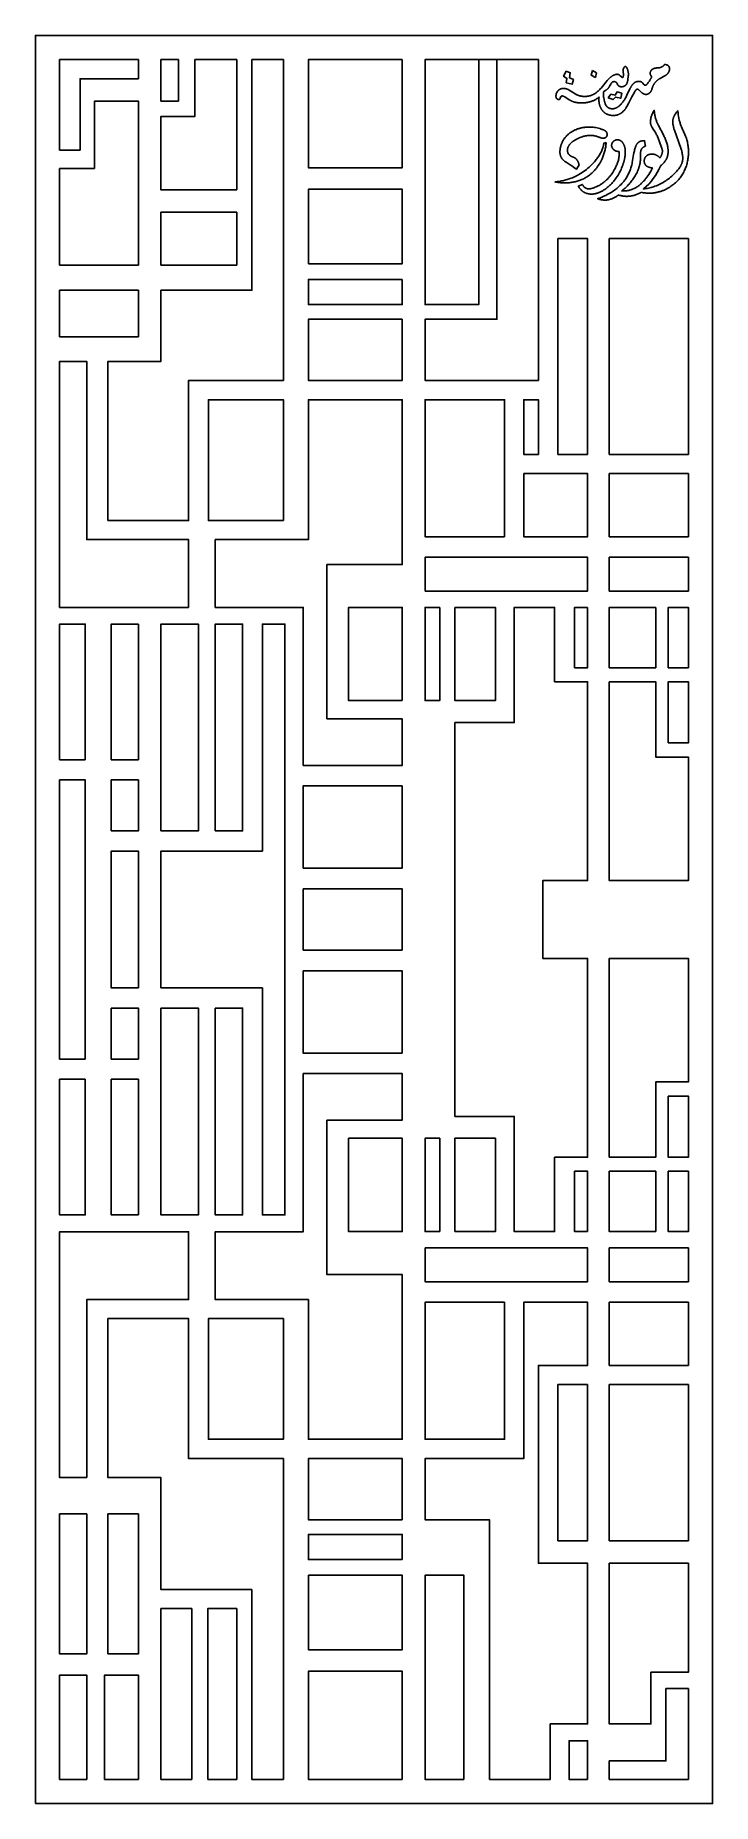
# Model space of a CAD drawing. Extents: x 2293 to 3694, y 3492 to 7149.
import ezdxf

# ---------------------------------------------------------------- set-up
doc = ezdxf.new("R2010")
doc.units = 0
doc.layers.add('LAYER_05', color=1, linetype='CONTINUOUS')

msp = doc.modelspace()

# ---------------------------------------------------------------- linework, layer by layer
at = {"layer": 'LAYER_05'}
for points in [[(2292.8, 3491.8), (3694.2, 3491.8), (3694.2, 7149.1), (2292.8, 7149.1)], [(2506.2, 7059.4), (2506.2, 7099.1), (2342.8, 7099.1), (2342.8, 6911.8), (2385.3, 6911.8), (2385.3, 7059.4)], [(2443, 6145.7), (2609.9, 6145.7), (2609.9, 6435.5), (2806, 6435.5), (2806, 7099.1), (2740.8, 7099.1), (2740.8, 6621.9), (2552.5, 6621.9), (2552.5, 6474.9), (2443, 6474.9)], [(2588.8, 7013.3), (2588.8, 7099.1), (2552.5, 7099.1), (2552.5, 7013.3)], [(2709.6, 6829.6), (2709.6, 7099.1), (2622.8, 7099.1), (2622.8, 6981.5), (2552.5, 6981.5), (2552.5, 6829.6)], [(3051.9, 7099.1), (3051.9, 6875.3), (2857.7, 6875.3), (2857.7, 7099.1)], [(3594.9, 7088.7), (3594.6, 7088.3), (3594.2, 7087.9), (3593.8, 7087.4), (3593.4, 7087), (3592.9, 7086.6), (3592.5, 7086.2), (3592.1, 7085.9), (3591.6, 7085.5), (3591.1, 7085.1), (3590.7, 7084.8), (3590.2, 7084.5), (3589.9, 7084.3), (3589.7, 7084.2), (3589.5, 7084.1), (3589.2, 7083.9), (3589, 7083.8), (3588.7, 7083.7), (3588.4, 7083.5), (3588.2, 7083.4), (3587.9, 7083.3), (3587.7, 7083.2), (3587.4, 7083.1), (3587.1, 7083), (3586.8, 7082.9), (3586.5, 7082.8), (3586.2, 7082.7), (3585.9, 7082.6), (3585.3, 7082.5), (3584.7, 7082.4), (3584.1, 7082.3), (3583.4, 7082.2), (3577.7, 7081.7), (3576.7, 7081.5), (3576.2, 7081.4), (3575.7, 7081.4), (3575.2, 7081.3), (3574.7, 7081.1), (3574.2, 7081), (3573.7, 7080.9), (3573.2, 7080.7), (3572.8, 7080.6), (3572.3, 7080.4), (3572, 7080.3), (3571.8, 7080.2), (3571.6, 7080.1), (3571.4, 7080), (3571.1, 7079.9), (3570.9, 7079.7), (3570.7, 7079.6), (3570.5, 7079.5), (3570.2, 7079.4), (3570, 7079.2), (3569.8, 7079.1), (3569.5, 7078.9), (3569.3, 7078.7), (3569.1, 7078.5), (3568.8, 7078.4), (3568.6, 7078.2), (3568.4, 7078), (3568.2, 7077.8), (3567.9, 7077.6), (3567.7, 7077.4), (3567.5, 7077.1), (3567.3, 7076.9), (3567.1, 7076.7), (3567, 7076.5), (3566.8, 7076.2), (3566.6, 7076), (3566.4, 7075.7), (3566.3, 7075.5), (3566.1, 7075.2), (3566, 7075), (3565.8, 7074.7), (3565.7, 7074.5), (3565.6, 7074.2), (3565.5, 7073.9), (3565.4, 7073.7), (3565.3, 7073.4), (3565.2, 7073.1), (3565.2, 7073), (3565.1, 7072.8), (3565.1, 7072.7), (3565.1, 7072.6), (3565, 7072.4), (3565, 7072.3), (3565, 7072.1), (3565, 7072), (3564.9, 7071.9), (3564.9, 7071.7), (3564.9, 7071.5), (3564.9, 7071.3), (3564.9, 7071.1), (3564.9, 7070.9), (3564.9, 7070.7), (3564.9, 7070.5), (3564.9, 7070.3), (3564.9, 7070.1), (3565, 7069.9), (3565, 7069.7), (3565, 7069.5), (3565.1, 7069.3), (3565.1, 7069.1), (3565.2, 7068.9), (3565.2, 7068.7), (3565.3, 7068.5), (3565.3, 7068.3), (3565.4, 7068.1), (3565.5, 7067.9), (3565.5, 7067.7), (3565.6, 7067.5), (3565.7, 7067.3), (3565.8, 7067.1), (3565.9, 7067), (3566, 7066.8), (3566.1, 7066.6), (3566.2, 7066.4), (3566.3, 7066.2), (3566.4, 7066.1), (3566.5, 7065.9), (3566.6, 7065.7), (3566.7, 7065.5), (3566.8, 7065.3), (3567, 7065.1), (3567.2, 7064.9), (3567.3, 7064.7), (3567.5, 7064.5), (3567.7, 7064.4), (3567.8, 7064.2), (3568, 7064), (3567.7, 7063.2), (3567.4, 7062.3), (3567.1, 7061.5), (3566.8, 7060.8), (3566.4, 7060), (3566, 7059.2), (3565.6, 7058.5), (3565.2, 7057.7), (3564.7, 7057), (3564.3, 7056.2), (3563.3, 7054.7), (3561, 7051.4), (3560.2, 7050.4), (3559.5, 7049.4), (3559.1, 7048.9), (3558.7, 7048.5), (3558.3, 7048), (3558.1, 7047.8), (3557.9, 7047.6), (3557.7, 7047.4), (3557.5, 7047.2), (3557.3, 7047.1), (3557.1, 7046.9), (3556.9, 7046.7), (3556.8, 7046.7), (3556.7, 7046.6), (3556.6, 7046.5), (3556.5, 7046.5), (3556.4, 7046.4), (3556.3, 7046.3), (3556.2, 7046.3), (3556.1, 7046.2), (3556, 7046.2), (3555.9, 7046.1), (3555.8, 7046.1), (3555.7, 7046.1), (3555.6, 7046), (3555.6, 7046), (3555.6, 7046), (3555.5, 7046), (3555.5, 7046), (3555.4, 7046), (3555.4, 7045.9), (3555.3, 7045.9), (3555.3, 7045.9), (3555.2, 7045.9), (3555.2, 7045.9), (3555.1, 7045.9), (3555.1, 7045.9), (3555, 7045.9), (3555, 7045.9), (3554.9, 7045.9), (3554.9, 7045.9), (3554.8, 7045.9), (3554.8, 7045.9), (3554.7, 7045.9), (3554.7, 7045.9), (3554.6, 7045.9), (3554.6, 7045.9), (3554.5, 7045.9), (3554.5, 7045.9), (3554.4, 7046), (3554.4, 7046), (3554.3, 7046), (3554.3, 7046), (3554.2, 7046), (3554.2, 7046), (3554.2, 7046), (3554.1, 7046.1), (3554.1, 7046.1), (3554, 7046.1), (3554, 7046.1), (3553.9, 7046.2), (3553.8, 7046.2), (3553.7, 7046.3), (3553.6, 7046.3), (3553.5, 7046.4), (3553.4, 7046.4), (3553.3, 7046.5), (3553.2, 7046.6), (3553.2, 7046.6), (3553.1, 7046.7), (3552.9, 7046.9), (3552.7, 7047.1), (3552.5, 7047.2), (3552.3, 7047.4), (3552.1, 7047.6), (3549.7, 7050.4), (3549.3, 7050.8), (3549.1, 7051), (3548.8, 7051.2), (3548.6, 7051.4), (3548.4, 7051.6), (3548.2, 7051.8), (3548.1, 7051.9), (3547.9, 7052), (3547.7, 7052.1), (3547.6, 7052.3), (3547.4, 7052.4), (3547.2, 7052.5), (3547, 7052.6), (3546.9, 7052.7), (3546.7, 7052.8), (3546.5, 7052.9), (3546.3, 7053), (3546.1, 7053.1), (3546, 7053.1), (3545.8, 7053.2), (3545.6, 7053.3), (3545.4, 7053.4), (3545.2, 7053.4), (3545, 7053.5), (3544.9, 7053.5), (3544.7, 7053.6), (3544.5, 7053.7), (3544.3, 7053.7), (3544.1, 7053.7), (3543.7, 7053.8), (3543.3, 7053.9), (3542.9, 7054), (3542.6, 7054), (3542.2, 7054), (3541.8, 7054), (3541.4, 7054), (3541, 7054), (3540.6, 7054), (3540.2, 7054), (3539.8, 7054), (3539.4, 7053.9), (3539.1, 7053.9), (3538.7, 7053.8), (3538.3, 7053.7), (3537.9, 7053.6), (3537.6, 7053.5), (3537.2, 7053.4), (3536.8, 7053.3), (3536.5, 7053.2), (3536.1, 7053), (3535.7, 7052.9), (3535.3, 7052.7), (3534.9, 7052.5), (3534.5, 7052.4), (3534.2, 7052.2), (3533.8, 7052), (3533.5, 7051.8), (3533.1, 7051.5), (3532.8, 7051.3), (3532.4, 7051.1), (3532.1, 7050.8), (3531.8, 7050.6), (3531.5, 7050.3), (3531.1, 7050.1), (3530.8, 7049.8), (3530.5, 7049.5), (3530.2, 7049.2), (3529.9, 7048.9), (3529.6, 7048.7), (3529.4, 7048.3), (3529.1, 7048), (3528.5, 7047.4), (3528, 7046.7), (3527.5, 7046.1), (3527, 7045.3), (3526.5, 7044.6), (3526, 7043.9), (3525.5, 7043.1), (3525.1, 7042.4), (3524.6, 7041.6), (3523.8, 7040), (3523, 7038.4), (3516.8, 7025.1), (3515.1, 7021.9), (3514.3, 7020.3), (3513.4, 7018.8), (3512.5, 7017.3), (3511.6, 7015.8), (3510.6, 7014.3), (3509.6, 7012.8), (3508.6, 7011.4), (3507.5, 7010), (3506.3, 7008.6), (3505.1, 7007.3), (3504.3, 7006.4), (3503.4, 7005.5), (3502.5, 7004.6), (3501.6, 7003.8), (3500.6, 7002.9), (3500.1, 7002.5), (3499.6, 7002.2), (3499.1, 7001.8), (3498.6, 7001.4), (3498.1, 7001.1), (3497.6, 7000.7), (3497, 7000.4), (3496.5, 7000.1), (3496, 6999.8), (3495.4, 6999.5), (3494.9, 6999.2), (3494.3, 6998.9), (3493.7, 6998.7), (3493.2, 6998.5), (3492.6, 6998.3), (3492, 6998.1), (3491.4, 6997.9), (3490.8, 6997.8), (3490.2, 6997.6), (3489.9, 6997.6), (3489.6, 6997.5), (3489.3, 6997.5), (3489, 6997.4), (3488.7, 6997.4), (3488.4, 6997.4), (3487.9, 6997.3), (3487.5, 6997.3), (3487.1, 6997.3), (3486.7, 6997.3), (3486.2, 6997.3), (3485.8, 6997.3), (3485.4, 6997.4), (3484.9, 6997.4), (3484.5, 6997.4), (3484.1, 6997.5), (3483.7, 6997.6), (3483.2, 6997.7), (3482.8, 6997.7), (3482.4, 6997.8), (3482, 6998), (3481.6, 6998.1), (3481.1, 6998.2), (3480.7, 6998.3), (3480.3, 6998.5), (3479.9, 6998.7), (3479.6, 6998.8), (3479.2, 6999), (3478.8, 6999.2), (3478.4, 6999.4), (3478.1, 6999.6), (3477.7, 6999.8), (3477.4, 7000), (3477, 7000.3), (3476.7, 7000.5), (3476.4, 7000.8), (3476.1, 7001.1), (3475.8, 7001.3), (3475.5, 7001.6), (3475.3, 7001.9), (3475, 7002.2), (3474.8, 7002.5), (3474.5, 7002.8), (3474.3, 7003.1), (3474.1, 7003.4), (3473.9, 7003.7), (3473.7, 7004), (3473.5, 7004.3), (3473.3, 7004.7), (3473.1, 7005), (3472.9, 7005.4), (3472.8, 7005.7), (3472.6, 7006.1), (3472.4, 7006.4), (3472.1, 7007.2), (3471.9, 7007.9), (3471.6, 7008.7), (3471.3, 7009.5), (3470.9, 7011), (3470.5, 7012.6), (3469.9, 7015), (3469.4, 7017.5), (3468.9, 7019.9), (3468.7, 7021.1), (3468.6, 7022.3), (3468.4, 7023.5), (3468.3, 7024.7), (3468.2, 7025.9), (3468.2, 7027.2), (3468.2, 7028.4), (3468.2, 7029.6), (3468.2, 7030.8), (3468.3, 7032), (3473.1, 7035.5), (3473.9, 7036.1), (3474.7, 7036.7), (3475.5, 7037.3), (3476.2, 7038), (3476.6, 7038.3), (3477, 7038.7), (3477.3, 7039), (3477.7, 7039.4), (3478, 7039.7), (3478.3, 7040.1), (3478.7, 7040.5), (3479, 7040.9), (3479.3, 7041.3), (3479.6, 7041.7), (3479.9, 7042.2), (3480.2, 7042.6), (3480.4, 7043), (3480.7, 7043.4), (3481.1, 7044.1), (3483.2, 7048.2), (3483.7, 7048.9), (3483.9, 7049.3), (3484.1, 7049.7), (3484.4, 7050), (3484.6, 7050.4), (3484.9, 7050.7), (3485, 7050.9), (3485.1, 7051), (3485.3, 7051.2), (3485.4, 7051.3), (3485.5, 7051.5), (3485.7, 7051.6), (3485.8, 7051.7), (3486, 7051.9), (3486.1, 7052), (3486.3, 7052.1), (3486.4, 7052.2), (3486.6, 7052.3), (3486.7, 7052.5), (3486.9, 7052.6), (3487.1, 7052.7), (3487.3, 7052.7), (3487.4, 7052.8), (3487.6, 7052.9), (3487.8, 7053), (3488, 7053.1), (3488.2, 7053.1), (3488.4, 7053.2), (3488.5, 7053.2), (3488.6, 7053.2), (3488.8, 7053.3), (3489, 7053.3), (3489.2, 7053.4), (3489.4, 7053.4), (3489.7, 7053.4), (3489.9, 7053.4), (3490.1, 7053.4), (3490.4, 7053.4), (3490.6, 7053.4), (3490.8, 7053.4), (3491, 7053.4), (3491.3, 7053.4), (3491.5, 7053.3), (3491.7, 7053.3), (3492, 7053.2), (3492.2, 7053.2), (3492.4, 7053.1), (3492.7, 7053.1), (3492.9, 7053), (3493.1, 7052.9), (3493.3, 7052.8), (3493.5, 7052.7), (3493.7, 7052.6), (3493.9, 7052.5), (3494, 7052.5), (3494.1, 7052.4), (3494.2, 7052.4), (3494.3, 7052.3), (3494.4, 7052.3), (3494.5, 7052.2), (3494.6, 7052.1), (3494.7, 7052.1), (3494.8, 7052), (3494.9, 7051.9), (3495, 7051.9), (3495, 7051.8), (3495.1, 7051.7), (3495.2, 7051.6), (3495.3, 7051.6), (3495.4, 7051.5), (3495.4, 7051.4), (3495.5, 7051.3), (3495.6, 7051.3), (3495.6, 7051.2), (3495.7, 7051.1), (3495.8, 7051), (3495.9, 7050.8), (3496, 7050.7), (3496.1, 7050.5), (3496.3, 7050.3), (3496.4, 7050.1), (3496.5, 7049.9), (3496.7, 7049.5), (3497.6, 7047.5), (3497.8, 7047.1), (3497.9, 7046.9), (3498, 7046.8), (3498.1, 7046.6), (3498.2, 7046.4), (3498.4, 7046.2), (3498.5, 7046), (3498.6, 7045.9), (3498.7, 7045.7), (3498.8, 7045.6), (3498.9, 7045.5), (3499, 7045.3), (3499.1, 7045.2), (3499.2, 7045.1), (3499.3, 7045), (3499.4, 7044.9), (3499.6, 7044.8), (3499.7, 7044.7), (3499.8, 7044.7), (3499.9, 7044.6), (3500, 7044.5), (3500.2, 7044.4), (3500.3, 7044.3), (3500.4, 7044.2), (3500.5, 7044.2), (3500.7, 7044.1), (3500.8, 7044), (3500.9, 7043.9), (3501.1, 7043.9), (3501.2, 7043.8), (3501.4, 7043.7), (3501.5, 7043.7), (3501.6, 7043.6), (3501.9, 7043.5), (3502.2, 7043.4), (3502.5, 7043.3), (3502.8, 7043.2), (3503.1, 7043.1), (3503.5, 7043.1), (3503.8, 7043), (3504.1, 7043), (3504.4, 7042.9), (3504.7, 7042.9), (3505.1, 7042.9), (3505.4, 7042.8), (3505.7, 7042.8), (3506.1, 7042.8), (3506.4, 7042.9), (3506.7, 7042.9), (3507, 7042.9), (3507.4, 7042.9), (3507.7, 7043), (3508, 7043), (3508.3, 7043.1), (3508.6, 7043.2), (3509, 7043.3), (3509.3, 7043.3), (3509.6, 7043.4), (3509.9, 7043.5), (3510.2, 7043.7), (3510.5, 7043.8), (3510.8, 7043.9), (3511.1, 7044), (3511.4, 7044.2), (3511.7, 7044.3), (3511.9, 7044.5), (3512.2, 7044.6), (3512.5, 7044.8), (3512.7, 7045), (3513, 7045.2), (3513.3, 7045.4), (3513.5, 7045.5), (3513.7, 7045.7), (3514, 7046), (3514.2, 7046.2), (3514.4, 7046.4), (3514.7, 7046.6), (3514.9, 7046.8), (3515.1, 7047.1), (3515.3, 7047.3), (3515.5, 7047.5), (3515.7, 7047.8), (3515.8, 7048), (3516, 7048.3), (3516.2, 7048.6), (3516.3, 7048.8), (3516.5, 7049.1), (3516.6, 7049.4), (3516.8, 7049.7), (3516.9, 7049.9), (3517, 7050.2), (3517.1, 7050.5), (3517.3, 7050.8), (3517.4, 7051.1), (3517.5, 7051.4), (3517.6, 7052), (3517.8, 7052.6), (3518, 7053.2), (3518.1, 7053.9), (3518.2, 7054.5), (3518.4, 7055.7), (3518.8, 7058.3), (3519.5, 7063.3), (3519.6, 7064.5), (3519.7, 7065.7), (3519.8, 7066.9), (3519.8, 7067.6), (3519.9, 7068.2), (3519.9, 7068.8), (3519.8, 7069.4), (3519.8, 7070.1), (3519.8, 7070.7), (3519.7, 7071.4), (3519.7, 7072), (3519.6, 7072.7), (3519.5, 7073.3), (3519.3, 7074), (3519.2, 7074.7), (3519, 7075.4), (3518.9, 7076.1), (3518.7, 7076.8), (3518.4, 7077.5), (3518.2, 7078.3), (3517.9, 7079), (3517.7, 7079.5), (3517.5, 7080.1), (3517.3, 7080.6), (3517.1, 7081.1), (3516.8, 7081.6), (3516.7, 7081.9), (3516.6, 7082.1), (3516.4, 7082.3), (3516.3, 7082.5), (3516.2, 7082.8), (3516, 7083), (3515.9, 7083.2), (3515.7, 7083.4), (3515.6, 7083.6), (3515.5, 7083.6), (3515.5, 7083.7), (3515.4, 7083.8), (3515.3, 7083.9), (3515.2, 7084), (3515.1, 7084), (3515.1, 7084.1), (3515, 7084.2), (3514.9, 7084.2), (3514.8, 7084.3), (3514.8, 7084.4), (3514.7, 7084.4), (3514.6, 7084.4), (3514.6, 7084.5), (3514.6, 7084.5), (3514.5, 7084.5), (3514.5, 7084.5), (3514.4, 7084.5), (3514.4, 7084.6), (3514.4, 7084.6), (3514.3, 7084.6), (3514.3, 7084.6), (3514.2, 7084.6), (3514.2, 7084.7), (3514.2, 7084.7), (3514.1, 7084.7), (3514.1, 7084.7), (3514, 7084.7), (3514, 7084.7), (3513.9, 7084.7), (3513.9, 7084.7), (3513.9, 7084.7), (3513.8, 7084.7), (3513.8, 7084.7), (3513.7, 7084.7), (3513.7, 7084.7), (3513.6, 7084.7), (3513.6, 7084.7), (3513.6, 7084.7), (3513.5, 7084.7), (3513.5, 7084.7), (3513.5, 7084.7), (3513.4, 7084.7), (3513.4, 7084.7), (3513.3, 7084.7), (3513.3, 7084.7), (3513.3, 7084.7), (3513.2, 7084.7), (3513.2, 7084.7), (3513.2, 7084.7), (3513.1, 7084.7), (3513.1, 7084.7), (3513, 7084.6), (3513, 7084.6), (3512.9, 7084.6), (3512.8, 7084.5), (3512.8, 7084.5), (3512.7, 7084.5), (3512.6, 7084.4), (3512.5, 7084.4), (3512.5, 7084.4), (3512.4, 7084.3), (3512.3, 7084.3), (3512.3, 7084.2), (3512.2, 7084.2), (3512.1, 7084.1), (3512, 7084.1), (3512, 7084), (3511.8, 7083.9), (3511.7, 7083.7), (3511.6, 7083.6), (3511.4, 7083.5), (3511.3, 7083.3), (3511.2, 7083.2), (3511, 7083), (3510.9, 7082.9), (3510.8, 7082.7), (3510.7, 7082.5), (3510.5, 7082.4), (3510.4, 7082.2), (3510.3, 7082), (3510.2, 7081.8), (3510.1, 7081.6), (3510, 7081.5), (3509.9, 7081.3), (3509.8, 7081.1), (3509.7, 7080.9), (3509.6, 7080.7), (3509.5, 7080.5), (3509.5, 7080.4), (3509.4, 7080.2), (3509.3, 7080), (3509.3, 7079.9), (3509.2, 7079.7), (3509.2, 7079.5), (3509.1, 7079.3), (3509.1, 7079.2), (3509, 7079), (3509, 7078.8), (3509, 7078.7), (3508.9, 7078.5), (3508.9, 7078.3), (3508.9, 7078.2), (3508.8, 7078), (3508.8, 7077.8), (3508.8, 7077.5), (3508.8, 7077.2), (3508.8, 7076.9), (3508.8, 7076.5), (3508.8, 7076.2), (3508.8, 7075.9), (3508.8, 7075.6), (3508.9, 7075.2), (3508.9, 7074.6), (3509.3, 7071.7), (3509.4, 7070.9), (3509.5, 7070.1), (3509.5, 7069.3), (3509.6, 7068.7), (3509.6, 7068.1), (3509.6, 7067.5), (3509.5, 7066.9), (3509.5, 7066.4), (3509.4, 7065.8), (3509.4, 7065.2), (3509.3, 7065), (3509.3, 7064.7), (3509.2, 7064.4), (3509.2, 7064.2), (3509.1, 7064), (3509.1, 7063.7), (3509, 7063.5), (3509, 7063.4), (3508.9, 7063.3), (3508.9, 7063.2), (3508.9, 7063.1), (3508.8, 7063), (3508.8, 7062.9), (3508.8, 7062.8), (3508.7, 7062.8), (3508.7, 7062.7), (3508.6, 7062.6), (3508.6, 7062.6), (3508.6, 7062.5), (3508.6, 7062.5), (3508.5, 7062.5), (3508.5, 7062.4), (3508.5, 7062.4), (3508.5, 7062.4), (3508.4, 7062.3), (3508.4, 7062.3), (3508.4, 7062.3), (3508.4, 7062.3), (3508.3, 7062.2), (3508.3, 7062.2), (3508.3, 7062.2), (3508.3, 7062.2), (3508.2, 7062.1), (3508.2, 7062.1), (3508.2, 7062.1), (3508.1, 7062.1), (3508.1, 7062.1), (3508.1, 7062.1), (3508.1, 7062.1), (3508.1, 7062.1), (3508.1, 7062), (3508.1, 7062), (3508, 7062), (3508, 7062), (3508, 7062), (3508, 7062), (3508, 7062), (3508, 7062), (3507.9, 7062), (3507.9, 7062), (3507.9, 7062), (3507.9, 7062), (3507.9, 7062), (3507.9, 7062), (3507.8, 7062), (3507.8, 7062), (3507.8, 7062), (3507.8, 7062), (3507.8, 7062), (3507.7, 7062), (3507.7, 7062), (3507.7, 7062), (3507.7, 7062), (3507.7, 7062), (3507.7, 7062), (3507.6, 7062), (3507.6, 7062), (3507.6, 7062), (3507.6, 7062), (3507.6, 7062), (3507.5, 7062), (3507.5, 7062), (3507.4, 7062), (3507.4, 7062), (3507.3, 7062), (3507.3, 7062), (3507.3, 7062), (3507.2, 7062.1), (3507.2, 7062.1), (3507.1, 7062.1), (3507.1, 7062.1), (3507, 7062.1), (3507, 7062.2), (3507, 7062.2), (3506.9, 7062.2), (3506.8, 7062.3), (3506.7, 7062.3), (3506.6, 7062.4), (3506.5, 7062.5), (3506.4, 7062.5), (3506.3, 7062.6), (3506.1, 7062.8), (3505.9, 7063), (3505.4, 7063.3), (3503.1, 7065.6), (3502.5, 7066.1), (3502.3, 7066.3), (3502, 7066.5), (3501.7, 7066.7), (3501.5, 7066.9), (3501.2, 7067.1), (3500.9, 7067.3), (3500.8, 7067.4), (3500.6, 7067.5), (3500.5, 7067.6), (3500.3, 7067.7), (3500.2, 7067.8), (3500, 7067.8), (3499.8, 7067.9), (3499.7, 7068), (3499.5, 7068), (3499.4, 7068.1), (3499.2, 7068.2), (3499, 7068.2), (3498.9, 7068.3), (3498.7, 7068.3), (3498.6, 7068.3), (3498.4, 7068.4), (3498.2, 7068.4), (3498.1, 7068.5), (3497.9, 7068.5), (3497.8, 7068.5), (3497.6, 7068.5), (3497.4, 7068.6), (3497.3, 7068.6), (3497.1, 7068.6), (3497, 7068.6), (3496.8, 7068.6), (3496.5, 7068.6), (3496.1, 7068.6), (3495.8, 7068.6), (3495.5, 7068.6), (3495.2, 7068.5), (3494.9, 7068.5), (3494.5, 7068.5), (3494.2, 7068.4), (3493.9, 7068.3), (3493.6, 7068.2), (3493.3, 7068.2), (3492.9, 7068.1), (3492.6, 7068), (3492, 7067.8), (3491.4, 7067.6), (3490.8, 7067.3), (3490.1, 7067), (3489.3, 7066.7), (3488.6, 7066.3), (3487.9, 7065.9), (3487.3, 7065.5), (3486.6, 7065.1), (3485.9, 7064.7), (3485.3, 7064.3), (3484.6, 7063.8), (3484, 7063.4), (3483.4, 7062.9), (3482.8, 7062.4), (3482.2, 7061.9), (3481.6, 7061.4), (3480.5, 7060.3), (3479.3, 7059.2), (3478.2, 7058.1), (3477.2, 7056.9), (3476.1, 7055.7), (3474.1, 7053.3), (3466.3, 7043.6), (3463.3, 7040.1), (3461.8, 7038.4), (3460.2, 7036.7), (3458.6, 7035.1), (3457.8, 7034.4), (3457, 7033.6), (3456.2, 7032.9), (3455.3, 7032.2), (3454.5, 7031.5), (3453.6, 7030.8), (3452.7, 7030.1), (3451.8, 7029.5), (3450.9, 7028.9), (3449.9, 7028.3), (3449, 7027.8), (3448, 7027.2), (3447, 7026.7), (3446, 7026.3), (3445, 7025.8), (3444, 7025.5), (3443, 7025.1), (3442, 7024.7), (3440.9, 7024.4), (3439.9, 7024.2), (3438.8, 7023.9), (3437.8, 7023.7), (3436.7, 7023.5), (3435.6, 7023.3), (3434.5, 7023.2), (3433.4, 7023), (3432.3, 7022.9), (3431.2, 7022.9), (3430.1, 7022.9), (3429, 7022.8), (3427.8, 7022.9), (3426.7, 7022.9), (3425.6, 7023), (3424.5, 7023.1), (3423.4, 7023.3), (3422.3, 7023.4), (3421.2, 7023.6), (3420.2, 7023.8), (3419.1, 7024.1), (3418.1, 7024.4), (3417, 7024.7), (3416, 7025), (3415, 7025.4), (3414, 7025.8), (3413, 7026.2), (3412, 7026.7), (3411.4, 7027), (3410.8, 7027.3), (3409.7, 7028), (3408.5, 7028.7), (3407.4, 7029.4), (3400.8, 7033.9), (3399.6, 7034.6), (3398.5, 7035.3), (3397.3, 7036), (3396.8, 7036.3), (3396.2, 7036.6), (3395.6, 7036.9), (3394.9, 7037.2), (3394.3, 7037.5), (3393.7, 7037.7), (3392.9, 7038), (3392.1, 7038.3), (3391.3, 7038.6), (3390.9, 7038.7), (3390.5, 7038.8), (3390, 7038.9), (3389.6, 7039), (3389.2, 7039), (3388.8, 7039.1), (3388.4, 7039.2), (3387.9, 7039.2), (3387.5, 7039.3), (3387.1, 7039.3), (3386.7, 7039.4), (3386.3, 7039.4), (3385.8, 7039.4), (3385.4, 7039.4), (3385, 7039.4), (3384.6, 7039.4), (3384.1, 7039.4), (3383.7, 7039.3), (3383.3, 7039.3), (3382.9, 7039.2), (3382.5, 7039.1), (3382.1, 7039.1), (3381.7, 7039), (3381.3, 7038.9), (3380.9, 7038.8), (3380.5, 7038.6), (3380.1, 7038.5), (3379.8, 7038.4), (3379.4, 7038.2), (3379.1, 7038.1), (3378.7, 7037.9), (3378.4, 7037.7), (3378.1, 7037.6), (3377.7, 7037.4), (3377.4, 7037.2), (3377.1, 7037), (3376.8, 7036.8), (3376.5, 7036.6), (3376.2, 7036.3), (3375.9, 7036.1), (3375.6, 7035.9), (3375.3, 7035.6), (3375, 7035.4), (3374.7, 7035.1), (3374.5, 7034.9), (3374.2, 7034.6), (3374, 7034.3), (3373.7, 7034), (3373.5, 7033.7), (3373.2, 7033.4), (3373, 7033.1), (3372.8, 7032.8), (3372.6, 7032.5), (3372.4, 7032.2), (3372.2, 7031.9), (3372, 7031.6), (3371.8, 7031.2), (3371.6, 7030.9), (3371.5, 7030.6), (3371.3, 7030.2), (3371.2, 7029.9), (3371.1, 7029.6), (3370.9, 7029.2), (3370.8, 7028.9), (3370.7, 7028.6), (3370.6, 7028.2), (3370.5, 7027.9), (3370.4, 7027.5), (3370.4, 7027.2), (3370.3, 7026.8), (3370.2, 7026.4), (3370.2, 7026.1), (3370.1, 7025.7), (3370.1, 7025.4), (3370.1, 7025), (3370, 7024.7), (3370, 7024.3), (3370, 7023.9), (3370, 7023.6), (3370, 7023.2), (3370, 7022.5), (3370.1, 7021.8), (3370.1, 7021.1), (3370.2, 7020.3), (3370.3, 7019.6), (3370.6, 7019.3), (3371, 7019), (3371.4, 7018.6), (3371.8, 7018.3), (3372.2, 7018), (3372.6, 7017.7), (3372.8, 7017.5), (3373, 7017.4), (3373.2, 7017.2), (3373.5, 7017.1), (3373.7, 7017), (3373.9, 7016.8), (3374.1, 7016.7), (3374.3, 7016.6), (3374.4, 7016.6), (3374.6, 7016.5), (3374.7, 7016.5), (3374.8, 7016.5), (3374.9, 7016.4), (3375, 7016.4), (3375.1, 7016.4), (3375.2, 7016.3), (3375.3, 7016.3), (3375.4, 7016.3), (3375.5, 7016.3), (3375.6, 7016.2), (3375.7, 7016.2), (3375.8, 7016.2), (3375.8, 7016.2), (3375.9, 7016.2), (3375.9, 7016.2), (3376, 7016.2), (3376, 7016.2), (3376.1, 7016.2), (3376.1, 7016.2), (3376.2, 7016.2), (3376.2, 7016.2), (3376.3, 7016.2), (3376.3, 7016.2), (3376.4, 7016.2), (3376.4, 7016.2), (3376.4, 7016.3), (3376.5, 7016.3), (3376.5, 7016.3), (3376.6, 7016.3), (3376.6, 7016.3), (3376.7, 7016.3), (3376.7, 7016.3), (3376.8, 7016.4), (3376.8, 7016.4), (3376.8, 7016.4), (3376.9, 7016.4), (3376.9, 7016.4), (3377, 7016.5), (3377, 7016.5), (3377.1, 7016.5), (3377.1, 7016.6), (3377.2, 7016.6), (3377.2, 7016.6), (3377.2, 7016.6), (3377.3, 7016.7), (3377.3, 7016.7), (3377.4, 7016.8), (3377.4, 7016.8), (3377.4, 7016.8), (3377.5, 7016.9), (3377.6, 7016.9), (3377.6, 7017), (3377.7, 7017.1), (3377.8, 7017.2), (3377.9, 7017.3), (3377.9, 7017.4), (3378, 7017.5), (3378.1, 7017.6), (3378.1, 7017.7), (3378.3, 7018), (3378.4, 7018.2), (3378.5, 7018.4), (3378.8, 7019), (3379.7, 7021.1), (3379.8, 7021.3), (3379.9, 7021.6), (3380.1, 7021.8), (3380.2, 7022.1), (3380.3, 7022.2), (3380.3, 7022.3), (3380.4, 7022.4), (3380.5, 7022.5), (3380.6, 7022.6), (3380.6, 7022.7), (3380.7, 7022.8), (3380.8, 7022.9), (3380.9, 7022.9), (3380.9, 7023), (3381, 7023), (3381, 7023.1), (3381, 7023.1), (3381.1, 7023.1), (3381.1, 7023.2), (3381.2, 7023.2), (3381.2, 7023.3), (3381.3, 7023.3), (3381.3, 7023.3), (3381.4, 7023.4), (3381.4, 7023.4), (3381.5, 7023.4), (3381.5, 7023.5), (3381.6, 7023.5), (3381.6, 7023.5), (3381.7, 7023.5), (3381.7, 7023.6), (3381.8, 7023.6), (3381.8, 7023.6), (3381.9, 7023.6), (3382, 7023.6), (3382, 7023.7), (3382.1, 7023.7), (3382.1, 7023.7), (3382.2, 7023.7), (3382.3, 7023.7), (3382.3, 7023.7), (3382.4, 7023.7), (3382.4, 7023.8), (3382.5, 7023.8), (3382.6, 7023.8), (3382.6, 7023.8), (3382.7, 7023.8), (3382.7, 7023.8), (3382.8, 7023.8), (3382.9, 7023.8), (3383.1, 7023.8), (3383.2, 7023.8), (3383.3, 7023.8), (3383.4, 7023.8), (3383.6, 7023.7), (3383.7, 7023.7), (3383.9, 7023.7), (3384, 7023.7), (3384.1, 7023.6), (3384.3, 7023.6), (3384.4, 7023.6), (3384.6, 7023.5), (3384.8, 7023.4), (3385.1, 7023.3), (3385.4, 7023.2), (3385.7, 7023.1), (3386, 7023), (3386.3, 7022.8), (3386.9, 7022.5), (3387.5, 7022.2), (3388.2, 7021.8), (3397.4, 7015.9), (3399.1, 7014.9), (3400, 7014.4), (3400.8, 7014), (3401.7, 7013.5), (3402.5, 7013.1), (3403.4, 7012.7), (3404.3, 7012.4), (3404.9, 7012.1), (3405.5, 7011.9), (3406.2, 7011.7), (3406.8, 7011.5), (3407.5, 7011.3), (3408.1, 7011.1), (3409.5, 7010.8), (3410.8, 7010.5), (3412.2, 7010.2), (3413.6, 7010), (3415.1, 7009.8), (3416.5, 7009.6), (3418, 7009.5), (3419.4, 7009.4), (3420.9, 7009.4), (3422.4, 7009.4), (3423.9, 7009.4), (3425.3, 7009.4), (3426.8, 7009.5), (3428.2, 7009.6), (3429.6, 7009.7), (3431, 7009.9), (3432.4, 7010), (3433.8, 7010.3), (3435.1, 7010.5), (3436.5, 7010.8), (3437.8, 7011), (3439.2, 7011.4), (3440.5, 7011.7), (3441.8, 7012.1), (3443.1, 7012.5), (3444.4, 7013), (3445.7, 7013.5), (3447, 7014), (3448.2, 7014.6), (3449.7, 7015.3), (3451.1, 7016), (3452.5, 7016.8), (3453.9, 7017.7), (3455.3, 7018.5), (3456.6, 7019.5), (3457.9, 7020.4), (3459.2, 7021.4), (3459.1, 7020.6), (3459, 7019.7), (3458.9, 7018.9), (3458.9, 7018), (3458.8, 7017.2), (3458.8, 7016.3), (3458.8, 7015.4), (3458.8, 7014.6), (3458.9, 7013.7), (3458.9, 7012.9), (3459, 7012), (3459.1, 7011.2), (3459.2, 7010.3), (3459.3, 7009.4), (3459.5, 7008.6), (3459.7, 7007.7), (3459.8, 7007), (3460, 7006.3), (3460.2, 7005.6), (3460.4, 7004.9), (3460.6, 7004.1), (3460.9, 7003.4), (3461.1, 7002.7), (3461.4, 7002), (3461.7, 7001.3), (3462, 7000.6), (3462.3, 7000), (3462.6, 6999.3), (3462.9, 6998.6), (3463.3, 6998), (3463.6, 6997.3), (3464, 6996.7), (3464.4, 6996), (3464.8, 6995.4), (3465.2, 6994.8), (3465.7, 6994.2), (3466.1, 6993.6), (3466.6, 6993), (3467.1, 6992.5), (3467.6, 6991.9), (3468.1, 6991.4), (3468.6, 6990.9), (3469.1, 6990.4), (3469.7, 6989.9), (3470.3, 6989.4), (3470.8, 6989), (3471.4, 6988.5), (3472, 6988.1), (3472.4, 6987.8), (3472.8, 6987.6), (3473.2, 6987.3), (3473.6, 6987.1), (3474, 6986.9), (3474.5, 6986.7), (3474.9, 6986.4), (3475.3, 6986.2), (3475.7, 6986), (3476.2, 6985.8), (3477.1, 6985.5), (3478, 6985.2), (3478.9, 6984.8), (3479.8, 6984.6), (3480.7, 6984.3), (3481.7, 6984.1), (3482.6, 6983.9), (3483.6, 6983.8), (3484.5, 6983.6), (3485.5, 6983.5), (3486.5, 6983.5), (3487.5, 6983.4), (3488.4, 6983.4), (3489.4, 6983.4), (3490.4, 6983.5), (3491.3, 6983.6), (3492.3, 6983.7), (3493.3, 6983.8), (3494.2, 6984), (3495.1, 6984.2), (3496.1, 6984.4), (3497, 6984.6), (3497.9, 6984.9), (3498.8, 6985.2), (3499.7, 6985.6), (3500.1, 6985.7), (3500.5, 6985.9), (3501, 6986.1), (3501.4, 6986.3), (3501.9, 6986.6), (3502.4, 6986.8), (3502.8, 6987.1), (3503.3, 6987.4), (3503.8, 6987.7), (3504.2, 6988), (3504.7, 6988.3), (3505.1, 6988.6), (3505.6, 6988.9), (3506, 6989.2), (3506.4, 6989.6), (3506.9, 6989.9), (3507.7, 6990.6), (3508.5, 6991.4), (3509.3, 6992.1), (3510.1, 6992.9), (3510.8, 6993.8), (3511.5, 6994.6), (3512.2, 6995.5), (3512.9, 6996.3), (3513.6, 6997.2), (3514.3, 6998.2), (3514.9, 6999.1), (3515.5, 7000), (3516.7, 7002), (3517.9, 7003.9), (3519, 7005.9), (3521.1, 7009.8), (3527.1, 7021.8), (3531.9, 7030.6), (3533.3, 7033), (3533.6, 7033.6), (3534, 7034.2), (3534.4, 7034.7), (3534.7, 7035.3), (3534.9, 7035.5), (3535.1, 7035.7), (3535.3, 7036), (3535.5, 7036.2), (3535.7, 7036.4), (3535.9, 7036.6), (3536, 7036.7), (3536.1, 7036.8), (3536.2, 7036.9), (3536.3, 7037), (3536.4, 7037), (3536.5, 7037.1), (3536.6, 7037.2), (3536.7, 7037.3), (3536.8, 7037.3), (3536.9, 7037.4), (3537, 7037.5), (3537.1, 7037.5), (3537.2, 7037.6), (3537.3, 7037.6), (3537.4, 7037.7), (3537.5, 7037.7), (3537.5, 7037.7), (3537.6, 7037.7), (3537.6, 7037.8), (3537.7, 7037.8), (3537.7, 7037.8), (3537.8, 7037.8), (3537.8, 7037.8), (3537.9, 7037.8), (3537.9, 7037.8), (3538, 7037.8), (3538.1, 7037.9), (3538.2, 7037.9), (3538.2, 7037.9), (3538.3, 7037.9), (3538.4, 7037.9), (3538.4, 7037.9), (3538.5, 7037.9), (3538.6, 7037.9), (3538.7, 7037.9), (3538.7, 7037.9), (3538.8, 7037.9), (3538.9, 7037.8), (3539, 7037.8), (3539, 7037.8), (3539.1, 7037.8), (3539.2, 7037.8), (3539.3, 7037.8), (3539.3, 7037.7), (3539.4, 7037.7), (3539.5, 7037.7), (3539.5, 7037.7), (3539.6, 7037.6), (3539.7, 7037.6), (3539.8, 7037.5), (3540, 7037.5), (3540.1, 7037.4), (3540.3, 7037.3), (3540.4, 7037.2), (3540.6, 7037.1), (3540.8, 7037), (3540.9, 7036.9), (3541.1, 7036.8), (3541.2, 7036.7), (3541.5, 7036.4), (3541.8, 7036.2), (3542.2, 7035.9), (3542.8, 7035.3), (3546.2, 7031.9), (3546.9, 7031.2), (3547.2, 7030.9), (3547.6, 7030.6), (3548, 7030.3), (3548.3, 7030), (3548.6, 7029.7), (3548.9, 7029.5), (3549.3, 7029.3), (3549.6, 7029.1), (3549.9, 7028.9), (3550.2, 7028.7), (3550.5, 7028.5), (3550.9, 7028.4), (3551.2, 7028.2), (3551.5, 7028), (3551.8, 7027.9), (3552.2, 7027.8), (3552.5, 7027.7), (3552.8, 7027.5), (3553.1, 7027.4), (3553.5, 7027.3), (3553.8, 7027.3), (3554.1, 7027.2), (3554.5, 7027.1), (3554.8, 7027.1), (3555.1, 7027), (3555.4, 7027), (3555.8, 7027), (3556.1, 7027), (3556.4, 7027), (3556.8, 7027), (3557.1, 7027), (3557.4, 7027.1), (3557.7, 7027.1), (3558.1, 7027.2), (3558.4, 7027.2), (3558.7, 7027.3), (3559, 7027.4), (3559.3, 7027.5), (3559.6, 7027.6), (3559.9, 7027.7), (3560.3, 7027.8), (3560.6, 7028), (3560.9, 7028.1), (3561.2, 7028.3), (3561.5, 7028.4), (3561.7, 7028.6), (3562, 7028.8), (3562.3, 7029), (3562.6, 7029.2), (3562.9, 7029.4), (3563.1, 7029.6), (3563.4, 7029.8), (3563.7, 7030.1), (3563.9, 7030.3), (3564.2, 7030.5), (3564.4, 7030.8), (3564.7, 7031), (3564.9, 7031.3), (3565.1, 7031.5), (3565.4, 7031.8), (3565.6, 7032.1), (3565.8, 7032.4), (3566, 7032.6), (3566.2, 7032.9), (3566.4, 7033.2), (3566.6, 7033.5), (3566.7, 7033.8), (3566.9, 7034.1), (3567.1, 7034.3), (3567.2, 7034.6), (3567.4, 7035.1), (3567.7, 7035.6), (3567.9, 7036.1), (3568.1, 7036.7), (3568.3, 7037.2), (3568.6, 7038.2), (3569.6, 7041.4), (3570, 7042.5), (3570.2, 7043.2), (3570.5, 7043.8), (3570.8, 7044.5), (3571.1, 7045.2), (3571.4, 7045.8), (3571.8, 7046.5), (3572.1, 7047.1), (3572.5, 7047.8), (3572.9, 7048.4), (3573.3, 7049), (3573.7, 7049.6), (3574.2, 7050.2), (3574.6, 7050.8), (3575.1, 7051.4), (3575.6, 7051.9), (3576.1, 7052.5), (3576.6, 7053.1), (3577.1, 7053.6), (3577.6, 7054.1), (3578.2, 7054.7), (3578.7, 7055.2), (3579.3, 7055.7), (3579.9, 7056.2), (3580.5, 7056.7), (3581.1, 7057.1), (3581.7, 7057.6), (3582.3, 7058.1), (3582.9, 7058.5), (3583.5, 7058.9), (3584.2, 7059.4), (3584.8, 7059.8), (3585.5, 7060.2), (3586.7, 7060.9), (3587.9, 7061.5), (3593.9, 7064.7), (3595.1, 7065.3), (3596.2, 7066), (3596.8, 7066.3), (3597.3, 7066.7), (3597.8, 7067), (3598.3, 7067.4), (3598.8, 7067.8), (3599.3, 7068.2), (3599.8, 7068.6), (3600.3, 7069.1), (3600.5, 7069.3), (3600.7, 7069.5), (3600.9, 7069.7), (3601.1, 7070), (3601.3, 7070.2), (3601.6, 7070.4), (3601.8, 7070.7), (3601.9, 7070.9), (3602.1, 7071.2), (3602.3, 7071.4), (3602.5, 7071.7), (3602.7, 7072), (3602.8, 7072.2), (3603, 7072.5), (3603.1, 7072.8), (3603.3, 7073.1), (3603.4, 7073.3), (3603.6, 7073.6), (3603.7, 7073.9), (3603.8, 7074.2), (3603.9, 7074.5), (3604, 7074.8), (3604.1, 7075.1), (3604.2, 7075.4), (3604.3, 7075.7), (3604.4, 7076), (3604.5, 7076.3), (3604.6, 7076.7), (3604.6, 7077), (3604.7, 7077.3), (3604.7, 7077.6), (3604.8, 7077.9), (3604.8, 7078.2), (3604.9, 7078.6), (3604.9, 7078.9), (3604.9, 7079.2), (3604.9, 7079.5), (3604.9, 7079.8), (3604.9, 7080.2), (3604.9, 7080.5), (3604.8, 7080.8), (3604.8, 7081.1), (3604.8, 7081.5), (3604.7, 7081.8), (3604.7, 7082.1), (3604.6, 7082.4), (3604.5, 7082.7), (3604.4, 7083), (3604.3, 7083.3), (3604.2, 7083.6), (3604.1, 7083.8), (3604, 7084.1), (3603.9, 7084.3), (3603.9, 7084.4), (3603.8, 7084.5), (3603.7, 7084.7), (3603.7, 7084.8), (3603.6, 7084.9), (3603.5, 7085), (3603.4, 7085.2), (3603.3, 7085.3), (3603.2, 7085.4), (3603.2, 7085.5), (3603.1, 7085.7), (3603, 7085.8), (3602.9, 7085.9), (3602.8, 7086), (3602.7, 7086.1), (3602.6, 7086.2), (3602.5, 7086.3), (3602.4, 7086.4), (3602.3, 7086.5), (3602.2, 7086.6), (3602.1, 7086.6), (3602, 7086.7), (3601.9, 7086.8), (3601.8, 7086.9), (3601.7, 7086.9), (3601.5, 7087.1), (3601.3, 7087.2), (3601.1, 7087.4), (3600.8, 7087.5), (3600.6, 7087.6), (3600.4, 7087.7), (3600.1, 7087.8), (3599.9, 7087.9), (3599.6, 7088), (3599.4, 7088.1), (3599.1, 7088.2), (3598.9, 7088.3), (3598.6, 7088.3), (3598.4, 7088.4), (3598.1, 7088.5), (3597.8, 7088.5), (3597.6, 7088.6), (3597.3, 7088.6), (3597, 7088.6), (3596.8, 7088.7), (3596.5, 7088.7), (3596.2, 7088.7), (3596, 7088.7), (3595.7, 7088.7), (3595.5, 7088.7), (3595.2, 7088.7)], [(3391, 7074.8), (3399.6, 7071.9), (3398.3, 7061.3), (3406, 7057.8), (3403.6, 7048.5), (3391.4, 7051.1), (3392.6, 7060), (3385.9, 7064.6)], [(3445.7, 7076.7), (3453.9, 7071.4), (3451.5, 7062), (3442.6, 7067)], [(3478.3, 7019.9), (3483.8, 7027.3), (3492.2, 7025.1), (3496.3, 7032), (3506.1, 7029.3), (3504.2, 7018.9), (3493.5, 7021.4), (3488.1, 7016.2)], [(2415.4, 6873.7), (2342.8, 6873.7), (2342.8, 6674.1), (2506.2, 6674.1), (2506.2, 7013.3), (2415.4, 7013.3)], [(3462.8, 6937.1), (3461.8, 6937.6), (3460.8, 6938), (3459.7, 6938.4), (3458.6, 6938.8), (3457.6, 6939.2), (3456.5, 6939.6), (3455.4, 6939.9), (3454.3, 6940.3), (3453.2, 6940.6), (3452.1, 6940.8), (3451, 6941.1), (3449.9, 6941.3), (3448.8, 6941.5), (3447.6, 6941.7), (3446.5, 6941.8), (3445.4, 6942), (3444.4, 6942), (3443.3, 6942.1), (3442.2, 6942.2), (3441.2, 6942.2), (3440.1, 6942.2), (3439.1, 6942.1), (3438, 6942.1), (3437, 6942), (3435.9, 6941.9), (3434.9, 6941.8), (3433.8, 6941.6), (3432.8, 6941.5), (3431.7, 6941.3), (3430.7, 6941.1), (3429.6, 6940.8), (3428.6, 6940.6), (3427.5, 6940.3), (3426.5, 6940), (3425.5, 6939.7), (3424.4, 6939.4), (3422.4, 6938.7), (3420.3, 6937.9), (3418.2, 6937), (3416.2, 6936.1), (3414.1, 6935.1), (3412.1, 6934), (3410.5, 6933.1), (3408.9, 6932.2), (3407.3, 6931.2), (3405.8, 6930.2), (3405.1, 6929.7), (3404.3, 6929.2), (3403.6, 6928.6), (3402.9, 6928.1), (3402.2, 6927.5), (3401.6, 6926.9), (3400.9, 6926.3), (3400.3, 6925.7), (3399.7, 6925.1), (3399.1, 6924.4), (3398.5, 6923.8), (3398, 6923.1), (3397.7, 6922.8), (3397.5, 6922.4), (3397.2, 6922.1), (3397, 6921.7), (3396.8, 6921.4), (3396.6, 6921), (3396.3, 6920.7), (3396.1, 6920.3), (3395.9, 6919.9), (3395.7, 6919.6), (3395.6, 6919.2), (3395.4, 6918.8), (3395.2, 6918.4), (3395.1, 6918), (3394.9, 6917.6), (3394.8, 6917.2), (3394.6, 6916.8), (3394.5, 6916.4), (3394.4, 6916), (3394.3, 6915.6), (3394.2, 6915.2), (3394.1, 6914.8), (3394.1, 6914.4), (3394, 6913.9), (3394, 6913.6), (3393.9, 6913.2), (3393.9, 6912.8), (3393.9, 6912.4), (3393.9, 6912.1), (3393.8, 6911.7), (3393.9, 6911.3), (3393.9, 6910.9), (3393.9, 6910.5), (3393.9, 6910.2), (3393.9, 6909.8), (3394, 6909.4), (3394, 6909), (3394.1, 6908.6), (3394.2, 6908.3), (3394.2, 6907.9), (3394.3, 6907.5), (3394.4, 6907.2), (3394.5, 6906.8), (3394.6, 6906.5), (3394.8, 6906.1), (3394.9, 6905.8), (3395, 6905.4), (3395.2, 6905.1), (3395.3, 6904.8), (3395.5, 6904.4), (3395.7, 6904.1), (3395.8, 6903.8), (3396, 6903.5), (3396.2, 6903.2), (3396.3, 6903.1), (3396.4, 6903), (3396.5, 6902.8), (3396.6, 6902.7), (3396.8, 6902.5), (3397, 6902.3), (3397.1, 6902.1), (3397.3, 6902), (3397.5, 6901.8), (3397.7, 6901.6), (3397.8, 6901.5), (3398, 6901.3), (3398.2, 6901.2), (3398.4, 6901), (3398.6, 6900.9), (3398.8, 6900.7), (3399.2, 6900.5), (3399.6, 6900.2), (3400, 6899.9), (3400.5, 6899.7), (3400.9, 6899.4), (3401.4, 6899.2), (3402.3, 6898.8), (3406.1, 6897.1), (3407.1, 6896.6), (3407.5, 6896.4), (3408, 6896.2), (3408.4, 6895.9), (3408.9, 6895.7), (3409.3, 6895.4), (3409.7, 6895.1), (3410.1, 6894.8), (3410.3, 6894.7), (3410.5, 6894.5), (3410.7, 6894.4), (3410.9, 6894.2), (3411.3, 6893.9), (3411.6, 6893.6), (3412, 6893.2), (3412.3, 6892.9), (3412.6, 6892.5), (3412.9, 6892.2), (3413.2, 6891.8), (3413.5, 6891.4), (3413.8, 6891), (3414.1, 6890.6), (3414.3, 6890.2), (3414.6, 6889.8), (3414.8, 6889.3), (3415, 6888.9), (3415.3, 6888.5), (3415.5, 6888), (3415.7, 6887.6), (3416.1, 6886.7), (3416.5, 6885.7), (3416.8, 6884.8), (3417.2, 6883.9), (3417.5, 6882.9), (3418.1, 6881.1), (3412.5, 6872.4), (3409.2, 6874.7), (3402.7, 6879.2), (3399.3, 6881.5), (3391, 6886.7), (3389.8, 6887.5), (3388.7, 6888.3), (3387.6, 6889.1), (3387.1, 6889.5), (3386.5, 6890), (3386, 6890.4), (3385.5, 6890.9), (3385.1, 6891.3), (3384.6, 6891.8), (3384.1, 6892.2), (3383.7, 6892.7), (3383.3, 6893.2), (3382.9, 6893.7), (3382.5, 6894.2), (3382.1, 6894.7), (3381.8, 6895.2), (3381.5, 6895.7), (3381.2, 6896.2), (3380.9, 6896.7), (3380.6, 6897.2), (3380.4, 6897.7), (3380.2, 6898.2), (3379.9, 6898.8), (3379.7, 6899.3), (3379.5, 6899.9), (3379.4, 6900.4), (3379.2, 6901), (3379.1, 6901.6), (3378.9, 6902.1), (3378.8, 6902.7), (3378.7, 6903.3), (3378.6, 6903.9), (3378.5, 6904.5), (3378.4, 6905.1), (3378.3, 6905.7), (3378.3, 6906.3), (3378.3, 6906.9), (3378.2, 6907.5), (3378.2, 6908.2), (3378.2, 6908.8), (3378.2, 6909.4), (3378.3, 6910.7), (3378.4, 6912), (3378.5, 6913.2), (3378.7, 6914.5), (3378.9, 6915.8), (3379.1, 6917.1), (3379.4, 6918.4), (3379.8, 6919.7), (3380.1, 6921), (3380.5, 6922.3), (3381, 6923.5), (3381.5, 6924.8), (3382, 6926), (3382.5, 6927.3), (3383.1, 6928.5), (3383.7, 6929.7), (3384.3, 6930.9), (3384.9, 6932), (3385.6, 6933.1), (3386.4, 6934.4), (3387.2, 6935.6), (3388.1, 6936.7), (3388.9, 6937.8), (3389.8, 6938.9), (3390.8, 6940), (3391.7, 6941), (3392.7, 6942), (3393.7, 6943), (3394.7, 6943.9), (3395.8, 6944.9), (3396.8, 6945.7), (3397.9, 6946.6), (3399, 6947.4), (3400.2, 6948.2), (3401.3, 6948.9), (3402.5, 6949.7), (3403.6, 6950.4), (3404.8, 6951.1), (3406, 6951.7), (3407.2, 6952.3), (3408.5, 6952.9), (3409.7, 6953.5), (3411, 6954), (3412.2, 6954.5), (3413.5, 6955), (3414.7, 6955.5), (3416, 6955.9), (3417.3, 6956.3), (3418.6, 6956.7), (3419.9, 6957.1), (3421.1, 6957.4), (3422.4, 6957.7), (3423.7, 6958), (3425, 6958.3), (3426.2, 6958.5), (3427.5, 6958.7), (3428.8, 6958.9), (3430.1, 6959.1), (3431.3, 6959.2), (3432.6, 6959.3), (3433.9, 6959.4), (3435.2, 6959.5), (3436.5, 6959.6), (3437.8, 6959.6), (3439.1, 6959.6), (3440.4, 6959.6), (3441.7, 6959.5), (3443, 6959.4), (3444.4, 6959.3), (3445.7, 6959.2), (3447, 6959.1), (3449.7, 6958.7), (3452.4, 6958.3), (3455.1, 6957.7), (3457.9, 6957), (3460.7, 6956.3), (3463.5, 6955.4), (3465.5, 6954.7), (3466.5, 6954.4), (3467.5, 6954), (3468.4, 6953.6), (3468.9, 6953.4), (3469.4, 6953.2), (3469.8, 6952.9), (3470.3, 6952.7), (3470.7, 6952.4), (3471.1, 6952.2), (3471.5, 6951.9), (3471.9, 6951.6), (3472.3, 6951.4), (3472.5, 6951.2), (3472.7, 6951.1), (3472.8, 6950.9), (3473, 6950.8), (3473.2, 6950.6), (3473.4, 6950.4), (3473.5, 6950.3), (3473.7, 6950.1), (3473.8, 6950), (3474, 6949.8), (3474.1, 6949.6), (3474.3, 6949.4), (3474.4, 6949.2), (3474.5, 6949.1), (3474.6, 6948.9), (3474.8, 6948.7), (3474.9, 6948.5), (3475, 6948.3), (3475.1, 6948.1), (3475.2, 6947.9), (3475.3, 6947.7), (3475.4, 6947.5), (3475.4, 6947.3), (3475.5, 6947), (3475.6, 6946.8), (3475.6, 6946.6), (3475.7, 6946.3), (3475.8, 6946.1), (3475.8, 6945.8), (3475.8, 6945.6), (3475.9, 6945.3), (3475.9, 6945), (3475.9, 6944.8), (3475.9, 6944.5), (3475.9, 6944.2), (3475.9, 6944), (3475.9, 6943.7), (3475.9, 6943.4), (3475.8, 6943.2), (3475.8, 6942.9), (3475.8, 6942.6), (3475.7, 6942.3), (3475.6, 6942.1), (3475.6, 6941.8), (3475.5, 6941.6), (3475.4, 6941.3), (3475.3, 6941.1), (3475.2, 6940.8), (3475.1, 6940.6), (3475, 6940.3), (3475, 6940.2), (3474.9, 6940.1), (3474.9, 6940), (3474.8, 6939.9), (3474.7, 6939.8), (3474.7, 6939.6), (3474.6, 6939.5), (3474.5, 6939.4), (3474.4, 6939.3), (3474.4, 6939.2), (3474.3, 6939.1), (3474.2, 6939), (3474.1, 6938.9), (3474, 6938.8), (3474, 6938.7), (3473.9, 6938.6), (3473.8, 6938.5), (3473.6, 6938.4), (3473.5, 6938.3), (3473.4, 6938.2), (3473.2, 6938.1), (3473.1, 6938), (3473, 6937.9), (3472.8, 6937.8), (3472.7, 6937.7), (3472.5, 6937.6), (3472.4, 6937.5), (3472.2, 6937.5), (3472.1, 6937.4), (3471.9, 6937.3), (3471.8, 6937.2), (3471.6, 6937.2), (3471.4, 6937.1), (3471.3, 6937.1), (3471.1, 6937), (3470.9, 6937), (3470.8, 6936.9), (3470.6, 6936.9), (3470.4, 6936.8), (3470.2, 6936.8), (3469.9, 6936.7), (3469.5, 6936.7), (3469.1, 6936.6), (3468.8, 6936.6), (3468.4, 6936.5), (3468, 6936.5), (3467.6, 6936.5), (3467.3, 6936.5), (3466.9, 6936.5), (3466.5, 6936.6), (3466.1, 6936.6), (3465.7, 6936.6), (3465.4, 6936.7), (3465, 6936.7), (3464.3, 6936.8), (3463.5, 6937)], [(3473.9, 6927.6), (3473.7, 6925.4), (3473.5, 6923.2), (3473.2, 6921.1), (3472.9, 6918.9), (3472.5, 6916.8), (3472.1, 6914.6), (3471.6, 6912.5), (3471.1, 6910.4), (3470.6, 6908.2), (3470, 6906.1), (3469.3, 6904.1), (3468.6, 6902), (3467.9, 6899.9), (3467.1, 6897.9), (3466.2, 6895.8), (3465.3, 6893.8), (3464, 6891), (3462.6, 6888.3), (3461.2, 6885.6), (3459.6, 6883), (3458, 6880.4), (3456.2, 6877.9), (3454.4, 6875.4), (3452.5, 6873), (3451.5, 6871.8), (3450.5, 6870.7), (3449.5, 6869.6), (3448.5, 6868.4), (3447.4, 6867.3), (3446.4, 6866.3), (3445.3, 6865.2), (3444.2, 6864.2), (3443, 6863.2), (3441.9, 6862.2), (3440.7, 6861.2), (3439.5, 6860.3), (3438.3, 6859.4), (3437.1, 6858.5), (3435.9, 6857.6), (3434.6, 6856.8), (3432.8, 6855.7), (3431.1, 6854.6), (3429.2, 6853.6), (3427.4, 6852.7), (3425.5, 6851.8), (3423.6, 6851), (3421.7, 6850.2), (3419.8, 6849.4), (3417.8, 6848.7), (3415.8, 6848.1), (3413.8, 6847.5), (3411.8, 6846.9), (3409.8, 6846.4), (3407.8, 6845.9), (3405.7, 6845.5), (3403.7, 6845.2), (3401.5, 6844.8), (3399.2, 6844.6), (3397, 6844.3), (3394.8, 6844.1), (3392.5, 6844), (3390.3, 6843.9), (3388, 6843.9), (3385.8, 6844), (3383.6, 6844), (3381.3, 6844.2), (3379.1, 6844.4), (3376.9, 6844.6), (3374.7, 6844.9), (3372.5, 6845.2), (3370.3, 6845.6), (3368.1, 6846.1), (3372.7, 6846.6), (3375, 6846.9), (3377.2, 6847.2), (3379.5, 6847.6), (3381.8, 6848.1), (3384, 6848.5), (3386.3, 6849), (3388.5, 6849.6), (3390.7, 6850.2), (3393, 6850.8), (3395.2, 6851.5), (3397.4, 6852.2), (3399.5, 6853), (3401.7, 6853.8), (3403.9, 6854.6), (3407.3, 6856.1), (3410.8, 6857.7), (3414.1, 6859.4), (3417.5, 6861.2), (3420.7, 6863.1), (3423.9, 6865.2), (3427.1, 6867.3), (3430.2, 6869.5), (3433.2, 6871.8), (3436.1, 6874.2), (3439, 6876.7), (3441.8, 6879.3), (3444.5, 6882), (3447.1, 6884.8), (3449.7, 6887.6), (3452.1, 6890.6), (3453.5, 6892.3), (3454.8, 6894.1), (3456.2, 6895.9), (3457.4, 6897.7), (3458.6, 6899.6), (3459.8, 6901.4), (3461, 6903.3), (3462, 6905.2), (3463.1, 6907.2), (3464, 6909.2), (3464.9, 6911.2), (3465.8, 6913.2), (3466.5, 6915.2), (3466.9, 6916.3), (3467.2, 6917.3), (3467.5, 6918.3), (3467.8, 6919.4), (3468.1, 6920.4), (3468.4, 6921.5), (3468.7, 6922.7), (3468.9, 6923.9), (3469.3, 6926.4)], [(3500.7, 6909), (3500.1, 6909), (3499.5, 6909), (3498.9, 6909), (3498.3, 6909.1), (3497.7, 6909.1), (3497.1, 6909.2), (3496.8, 6909.3), (3496.5, 6909.3), (3496.2, 6909.4), (3495.9, 6909.4), (3495.6, 6909.5), (3495.3, 6909.6), (3495, 6909.6), (3494.8, 6909.7), (3494.5, 6909.8), (3494.2, 6909.9), (3493.9, 6910), (3493.6, 6910.1), (3493.3, 6910.2), (3493, 6910.3), (3492.8, 6910.5), (3492.5, 6910.6), (3492.2, 6910.7), (3492, 6910.9), (3491.7, 6911), (3491.4, 6911.2), (3491.1, 6911.4), (3490.8, 6911.6), (3490.5, 6911.8), (3490.2, 6912.1), (3489.9, 6912.3), (3489.6, 6912.6), (3489.3, 6912.8), (3489, 6913.1), (3488.7, 6913.4), (3488.5, 6913.6), (3488.2, 6913.9), (3488, 6914.2), (3487.7, 6914.5), (3487.5, 6914.9), (3487.3, 6915.2), (3487.1, 6915.5), (3486.9, 6915.8), (3486.7, 6916.2), (3486.5, 6916.5), (3486.3, 6916.8), (3486.1, 6917.2), (3486, 6917.5), (3485.9, 6917.9), (3485.7, 6918.2), (3485.6, 6918.6), (3485.5, 6919), (3485.4, 6919.3), (3485.4, 6919.5), (3485.3, 6919.7), (3485.3, 6919.9), (3485.3, 6920.1), (3485.2, 6920.3), (3485.2, 6920.5), (3485.2, 6920.6), (3485.2, 6920.8), (3485.2, 6921), (3485.2, 6921.2), (3485.2, 6921.5), (3485.2, 6921.9), (3485.2, 6922.2), (3485.2, 6922.5), (3485.2, 6922.9), (3485.3, 6923.2), (3485.4, 6923.5), (3485.4, 6923.9), (3485.5, 6924.2), (3485.6, 6924.5), (3485.7, 6924.9), (3485.8, 6925.2), (3485.9, 6925.5), (3486.1, 6925.8), (3486.2, 6926.1), (3486.3, 6926.4), (3486.5, 6926.7), (3486.7, 6927), (3486.8, 6927.3), (3487, 6927.6), (3487.2, 6927.9), (3487.4, 6928.2), (3487.6, 6928.5), (3487.8, 6928.8), (3488.1, 6929), (3488.3, 6929.3), (3488.5, 6929.5), (3488.8, 6929.8), (3489, 6930), (3489.3, 6930.2), (3489.5, 6930.5), (3489.8, 6930.7), (3490.1, 6930.9), (3490.4, 6931.1), (3490.7, 6931.3), (3491.1, 6931.5), (3491.4, 6931.7), (3491.7, 6931.9), (3492.1, 6932), (3492.4, 6932.2), (3492.8, 6932.3), (3493.1, 6932.4), (3493.5, 6932.6), (3493.8, 6932.7), (3494.2, 6932.8), (3494.5, 6932.9), (3494.9, 6932.9), (3495.3, 6933), (3495.6, 6933.1), (3496, 6933.1), (3496.4, 6933.2), (3496.8, 6933.2), (3497.1, 6933.2), (3497.5, 6933.2), (3497.9, 6933.2), (3498.2, 6933.2), (3498.6, 6933.1), (3499, 6933.1), (3499.3, 6933.1), (3499.7, 6933), (3500, 6932.9), (3500.4, 6932.8), (3500.7, 6932.7), (3501.1, 6932.6), (3501.3, 6932.6), (3501.4, 6932.5), (3501.6, 6932.4), (3501.8, 6932.4), (3502.1, 6932.2), (3502.5, 6932.1), (3502.8, 6931.9), (3503.1, 6931.7), (3503.5, 6931.5), (3503.8, 6931.3), (3504.1, 6931.1), (3504.4, 6930.9), (3504.7, 6930.6), (3505, 6930.4), (3505.3, 6930.2), (3505.6, 6929.9), (3505.9, 6929.6), (3506.2, 6929.4), (3506.4, 6929.1), (3506.7, 6928.8), (3507, 6928.5), (3507.2, 6928.2), (3507.5, 6927.9), (3507.7, 6927.6), (3507.9, 6927.3), (3508.2, 6926.9), (3508.6, 6926.3), (3509, 6925.6), (3509.4, 6924.9), (3509.8, 6924.2), (3510.2, 6923.4), (3510.6, 6922.6), (3511, 6921.8), (3511.3, 6921), (3511.6, 6920.2), (3511.9, 6919.3), (3512.1, 6918.5), (3512.4, 6917.7), (3512.6, 6916.8), (3512.8, 6916), (3512.9, 6915.1), (3513.1, 6914.2), (3513.2, 6913.4), (3513.3, 6912.5), (3513.4, 6911.6), (3513.4, 6910.7), (3513.5, 6909.9), (3513.5, 6909), (3513.5, 6908.1), (3513.5, 6907.2), (3513.4, 6905.4), (3513.3, 6903.6), (3513.1, 6901.9), (3512.9, 6900.1), (3512.6, 6898.3), (3512.3, 6896.5), (3511.7, 6893.3), (3511, 6890.1), (3510.1, 6886.9), (3509.2, 6883.8), (3508.2, 6880.7), (3507.1, 6877.6), (3505.9, 6874.6), (3504.6, 6871.6), (3503.2, 6868.7), (3501.7, 6865.8), (3500.1, 6863), (3498.5, 6860.2), (3496.7, 6857.4), (3494.9, 6854.7), (3493, 6852.1), (3491.1, 6849.5), (3489.7, 6847.9), (3488.4, 6846.2), (3487, 6844.6), (3485.5, 6843), (3484.1, 6841.5), (3482.6, 6840), (3481, 6838.5), (3479.5, 6837.1), (3477.9, 6835.7), (3476.2, 6834.3), (3474.6, 6833), (3472.9, 6831.7), (3471.1, 6830.5), (3469.3, 6829.4), (3467.5, 6828.2), (3465.7, 6827.2), (3464.5, 6826.6), (3463.3, 6826), (3462.2, 6825.4), (3460.9, 6824.8), (3459.7, 6824.3), (3458.5, 6823.8), (3457.3, 6823.4), (3456, 6822.9), (3454.8, 6822.5), (3453.5, 6822.2), (3452.2, 6821.9), (3450.9, 6821.6), (3449.6, 6821.4), (3448.3, 6821.2), (3447.6, 6821.1), (3447, 6821), (3446.3, 6821), (3445.7, 6820.9), (3444.4, 6820.9), (3443.2, 6820.9), (3441.9, 6820.9), (3441.3, 6820.9), (3440.7, 6821), (3440, 6821), (3439.4, 6821.1), (3438.8, 6821.2), (3438.2, 6821.3), (3437.5, 6821.4), (3436.9, 6821.5), (3436.3, 6821.6), (3435.7, 6821.8), (3435.1, 6821.9), (3434.5, 6822.1), (3433.9, 6822.2), (3433.3, 6822.4), (3432.7, 6822.6), (3432.1, 6822.8), (3431.5, 6823), (3430.9, 6823.3), (3430.4, 6823.5), (3429.8, 6823.8), (3429.2, 6824), (3428.7, 6824.3), (3428.1, 6824.6), (3427.6, 6824.9), (3427.1, 6825.2), (3426.5, 6825.6), (3426.1, 6825.8), (3425.7, 6826.1), (3425.3, 6826.4), (3424.9, 6826.7), (3424.6, 6827), (3424.2, 6827.3), (3423.4, 6827.9), (3422.7, 6828.6), (3422, 6829.3), (3421.3, 6830), (3420.7, 6830.7), (3420, 6831.5), (3419.4, 6832.2), (3418.8, 6833), (3418.2, 6833.8), (3417.7, 6834.6), (3417.2, 6835.4), (3416.7, 6836.3), (3416.2, 6837.1), (3424.6, 6841), (3424.9, 6840.5), (3425.2, 6840), (3425.5, 6839.5), (3425.8, 6839), (3426.2, 6838.4), (3426.5, 6838), (3426.9, 6837.5), (3427.2, 6837), (3427.6, 6836.5), (3428, 6836.1), (3428.4, 6835.6), (3428.7, 6835.4), (3428.9, 6835.2), (3429.1, 6835), (3429.3, 6834.8), (3429.5, 6834.6), (3429.8, 6834.5), (3430, 6834.3), (3430.2, 6834.1), (3430.4, 6833.9), (3430.7, 6833.8), (3431, 6833.6), (3431.3, 6833.4), (3431.6, 6833.2), (3431.9, 6833.1), (3432.2, 6832.9), (3432.6, 6832.8), (3432.9, 6832.6), (3433.2, 6832.5), (3433.5, 6832.4), (3433.9, 6832.3), (3434.2, 6832.2), (3434.6, 6832.1), (3434.9, 6832), (3435.3, 6832), (3435.6, 6831.9), (3436, 6831.9), (3436.3, 6831.8), (3436.7, 6831.8), (3437.1, 6831.8), (3437.4, 6831.7), (3437.8, 6831.7), (3438.2, 6831.7), (3438.5, 6831.7), (3438.9, 6831.7), (3439.3, 6831.8), (3439.7, 6831.8), (3440.4, 6831.8), (3441.2, 6831.9), (3442, 6832.1), (3442.8, 6832.2), (3443.5, 6832.4), (3444.3, 6832.6), (3445.1, 6832.8), (3445.9, 6833), (3446.7, 6833.2), (3447.5, 6833.5), (3448.3, 6833.8), (3449.9, 6834.4), (3451.4, 6835), (3453, 6835.7), (3454.5, 6836.4), (3456.1, 6837.2), (3457.6, 6838), (3459.1, 6838.8), (3460.5, 6839.6), (3462, 6840.5), (3463.4, 6841.4), (3464.7, 6842.3), (3466.1, 6843.2), (3467.4, 6844.1), (3468.7, 6845.1), (3469.9, 6846.1), (3471.2, 6847.1), (3472.4, 6848.1), (3473.5, 6849.1), (3474.7, 6850.2), (3475.8, 6851.2), (3476.9, 6852.3), (3478, 6853.4), (3479, 6854.6), (3480, 6855.7), (3481, 6856.9), (3482, 6858.1), (3483, 6859.3), (3483.9, 6860.5), (3485.7, 6863), (3487.5, 6865.5), (3489.1, 6868.2), (3490.7, 6870.8), (3492.4, 6874), (3493.3, 6875.6), (3494.1, 6877.2), (3494.8, 6878.9), (3495.6, 6880.5), (3496.3, 6882.2), (3496.9, 6883.9), (3497.5, 6885.5), (3498.1, 6887.3), (3498.6, 6889), (3499.1, 6890.7), (3499.5, 6892.5), (3499.9, 6894.2), (3500.2, 6896), (3500.4, 6897.7), (3500.6, 6899.2), (3500.7, 6900.6), (3500.8, 6902), (3500.8, 6903.4), (3500.9, 6904.8), (3500.8, 6906.2), (3500.8, 6907.6)], [(2857.7, 6676.7), (2857.7, 6830.7), (3051.9, 6830.7), (3051.9, 6676.7)], [(2552.5, 6783.4), (2552.5, 6674.1), (2709.6, 6674.1), (2709.6, 6783.4)], [(3435.6, 6282.4), (3374.1, 6282.4), (3374.1, 6728.8), (3435.6, 6728.8)], [(3480.2, 6728.8), (3644.2, 6728.8), (3644.2, 6282.4), (3480.2, 6282.4)], [(2506.2, 6621.9), (2342.8, 6621.9), (2342.8, 6525.9), (2506.2, 6525.9)], [(3051.9, 6644.3), (3051.9, 6592.4), (2857.7, 6592.4), (2857.7, 6644.3)], [(3051.9, 6562), (3051.9, 6435.5), (2857.7, 6435.5), (2857.7, 6562)], [(2609.9, 5966.1), (2609.9, 6106.4), (2399.3, 6106.4), (2399.3, 6474.9), (2342.8, 6474.9), (2342.8, 5966.1)], [(2806, 6145.7), (2806, 6395.5), (2650.9, 6395.5), (2650.9, 6145.7)], [(2896.1, 5735.4), (3051.9, 5735.4), (3051.9, 5639.1), (2847.2, 5639.1), (2847.2, 5966.1), (2664.9, 5966.1), (2664.9, 6106.4), (2857.7, 6106.4), (2857.7, 6395.5), (3051.9, 6395.5), (3051.9, 6054.7), (2896.1, 6054.7)], [(3263.7, 6112), (3099.1, 6112), (3099.1, 6395.5), (3263.7, 6395.5)], [(3333.6, 6282.4), (3303.5, 6282.4), (3303.5, 6395.5), (3333.6, 6395.5)], [(3303.5, 6242.7), (3435.6, 6242.7), (3435.6, 6112), (3303.5, 6112)], [(3644.2, 6242.7), (3644.2, 6112), (3480.2, 6112), (3480.2, 6242.7)], [(3099.1, 5999.7), (3099.1, 6069.6), (3435.6, 6069.6), (3435.6, 5999.7)], [(3480.2, 6069.6), (3644.2, 6069.6), (3644.2, 5999.7), (3480.2, 5999.7)], [(3051.9, 5773.1), (3051.9, 5966), (2941, 5966), (2941, 5773.1)], [(3129.4, 5966), (3099.1, 5966), (3099.1, 5773.1), (3129.4, 5773.1)], [(3161.1, 5966), (3161.1, 5773.1), (3244.8, 5773.1), (3244.8, 5966)], [(3161.1, 4913.3), (3283.6, 4913.3), (3283.6, 4674.9), (3367, 4674.9), (3367, 4828.7), (3435.6, 4828.7), (3435.6, 5239.9), (3342.6, 5239.9), (3342.6, 5401), (3435.6, 5401), (3435.6, 5812.2), (3367, 5812.2), (3367, 5966), (3283.6, 5966), (3283.6, 5727.6), (3161.1, 5727.6)], [(3435.6, 5966), (3435.6, 5841.3), (3408.7, 5841.3), (3408.7, 5966)], [(3576.4, 5966), (3576.4, 5841.3), (3480.2, 5841.3), (3480.2, 5966)], [(3602.3, 5841.3), (3644.2, 5841.3), (3644.2, 5966), (3602.3, 5966)], [(2396, 5650.9), (2342.8, 5650.9), (2342.8, 5931.6), (2396, 5931.6)], [(2506.2, 5931.6), (2506.2, 5650.9), (2449.9, 5650.9), (2449.9, 5931.6)], [(2552.5, 5178.9), (2762.7, 5178.9), (2762.7, 4709.3), (2809.1, 4709.3), (2809.1, 5931.6), (2762.7, 5931.6), (2762.7, 5462), (2552.5, 5462)], [(2552.5, 5503.8), (2552.5, 5931.6), (2630.2, 5931.6), (2630.2, 5503.8)], [(2664.9, 5503.8), (2664.9, 5931.6), (2721.6, 5931.6), (2721.6, 5503.8)], [(3480.2, 5812.2), (3576.4, 5812.2), (3576.4, 5656.5), (3644.2, 5656.5), (3644.2, 5401), (3480.2, 5401)], [(3602.3, 5685.6), (3644.2, 5685.6), (3644.2, 5812.2), (3602.3, 5812.2)], [(2396, 5031.8), (2342.8, 5031.8), (2342.8, 5609.2), (2396, 5609.2)], [(2449.9, 5503.8), (2449.9, 5609.2), (2506.2, 5609.2), (2506.2, 5503.8)], [(3051.9, 5597), (3051.9, 5426.8), (2847.2, 5426.8), (2847.2, 5597)], [(2506.2, 5178.9), (2449.9, 5178.9), (2449.9, 5462), (2506.2, 5462)], [(3051.9, 5257.2), (2847.2, 5257.2), (2847.2, 5383.7), (3051.9, 5383.7)], [(3480.2, 4828.7), (3576.4, 4828.7), (3576.4, 4984.4), (3644.2, 4984.4), (3644.2, 5239.9), (3480.2, 5239.9)], [(3051.9, 5043.9), (3051.9, 5214.1), (2847.2, 5214.1), (2847.2, 5043.9)], [(2449.9, 5137.2), (2449.9, 5031.8), (2506.2, 5031.8), (2506.2, 5137.2)], [(2552.5, 5137.2), (2552.5, 4709.3), (2630.2, 4709.3), (2630.2, 5137.2)], [(2664.9, 5137.2), (2664.9, 4709.3), (2721.6, 4709.3), (2721.6, 5137.2)], [(2396, 4990), (2342.8, 4990), (2342.8, 4709.3), (2396, 4709.3)], [(2506.2, 4709.3), (2506.2, 4990), (2449.9, 4990), (2449.9, 4709.3)], [(2896.1, 4905.5), (3051.9, 4905.5), (3051.9, 5001.8), (2847.2, 5001.8), (2847.2, 4674.8), (2664.9, 4674.8), (2664.9, 4534.5), (2857.7, 4534.5), (2857.7, 4245.4), (3051.9, 4245.4), (3051.9, 4586.2), (2896.1, 4586.2)], [(3602.3, 4955.3), (3644.2, 4955.3), (3644.2, 4828.7), (3602.3, 4828.7)], [(3051.9, 4867.9), (3051.9, 4674.9), (2941, 4674.9), (2941, 4867.9)], [(3129.4, 4674.9), (3099.1, 4674.9), (3099.1, 4867.9), (3129.4, 4867.9)], [(3161.1, 4674.9), (3161.1, 4867.9), (3244.8, 4867.9), (3244.8, 4674.9)], [(3435.6, 4674.9), (3435.6, 4799.6), (3408.7, 4799.6), (3408.7, 4674.9)], [(3576.4, 4674.9), (3576.4, 4799.6), (3480.2, 4799.6), (3480.2, 4674.9)], [(3602.3, 4799.6), (3644.2, 4799.6), (3644.2, 4674.9), (3602.3, 4674.9)], [(2399.3, 4166), (2342.8, 4166), (2342.8, 4674.8), (2609.9, 4674.8), (2609.9, 4534.5), (2399.3, 4534.5)], [(3099.1, 4641.2), (3099.1, 4571.3), (3435.6, 4571.3), (3435.6, 4641.2)], [(3480.2, 4571.3), (3644.2, 4571.3), (3644.2, 4641.2), (3480.2, 4641.2)], [(3263.7, 4528.9), (3099.1, 4528.9), (3099.1, 4245.4), (3263.7, 4245.4)], [(3232.2, 3541.8), (3358.1, 3541.8), (3358.1, 3656.6), (3435.6, 3656.6), (3435.6, 3989), (3333.6, 3989), (3333.6, 4398.2), (3435.6, 4398.2), (3435.6, 4528.9), (3303.5, 4528.9), (3303.5, 4205.4), (3099.1, 4205.4), (3099.1, 4079), (3232.2, 4079)], [(3644.2, 4398.2), (3644.2, 4528.9), (3480.2, 4528.9), (3480.2, 4398.2)], [(2740.8, 3934.5), (2552.5, 3934.5), (2552.5, 4166), (2443, 4166), (2443, 4495.2), (2609.9, 4495.2), (2609.9, 4205.4), (2806, 4205.4), (2806, 3541.8), (2740.8, 3541.8)], [(2806, 4495.2), (2806, 4245.4), (2650.9, 4245.4), (2650.9, 4495.2)], [(3435.6, 4358.5), (3374.1, 4358.5), (3374.1, 4035.4), (3435.6, 4035.4)], [(3644.2, 4035.4), (3644.2, 4358.5), (3480.2, 4358.5), (3480.2, 4035.4)], [(3051.9, 4079), (3051.9, 4205.4), (2857.7, 4205.4), (2857.7, 4079)], [(2399.3, 4091), (2399.3, 3801.4), (2342.8, 3801.4), (2342.8, 4091)], [(2443, 3801.4), (2443, 4091), (2506.2, 4091), (2506.2, 3801.4)], [(3051.9, 3996.6), (3051.9, 4048.6), (2857.7, 4048.6), (2857.7, 3996.6)], [(3644.2, 3989), (3480.2, 3989), (3480.2, 3656.6), (3566.5, 3656.6), (3566.5, 3763.7), (3644.2, 3763.7)], [(2857.7, 3964.2), (2857.7, 3810.2), (3051.9, 3810.2), (3051.9, 3964.2)], [(3179.5, 3541.8), (3179.5, 3964.2), (3099.1, 3964.2), (3099.1, 3541.8)], [(2616.3, 3895.1), (2616.3, 3541.8), (2552.5, 3541.8), (2552.5, 3895.1)], [(2649.6, 3541.8), (2649.6, 3895.1), (2709.6, 3895.1), (2709.6, 3541.8)], [(2399.3, 3541.8), (2342.8, 3541.8), (2342.8, 3757.6), (2399.3, 3757.6)], [(2436, 3541.8), (2506.2, 3541.8), (2506.2, 3757.6), (2436, 3757.6)], [(3051.9, 3541.8), (3051.9, 3765.7), (2857.7, 3765.7), (2857.7, 3541.8)], [(3644.2, 3729.7), (3597.4, 3729.7), (3597.4, 3580), (3480.2, 3580), (3480.2, 3541.8), (3644.2, 3541.8)], [(3435.6, 3541.8), (3435.6, 3622), (3397, 3622), (3397, 3541.8)]]:
    msp.add_lwpolyline(points, close=True, dxfattribs=at)
msp.add_lwpolyline([(3210.1, 7099.1), (3210.1, 6592.4), (3099.1, 6592.4), (3099.1, 7099.1), (3333.6, 7099.1), (3333.6, 6435.5), (3099.1, 6435.5), (3099.1, 6562), (3247.7, 6562), (3247.7, 7099.1)], dxfattribs=at)
msp.add_lwpolyline([(3546.1, 6824.6), (3544.6, 6823.7), (3543, 6822.8), (3541.4, 6822), (3539.8, 6821.3), (3538.1, 6820.6), (3536.4, 6819.9), (3534.7, 6819.3), (3533, 6818.7), (3531.3, 6818.2), (3529.6, 6817.7), (3527.8, 6817.3), (3526, 6817), (3524.3, 6816.7), (3522.5, 6816.4), (3520.7, 6816.3), (3519.8, 6816.2), (3518.9, 6816.2), (3517.6, 6816.1), (3516.4, 6816.1), (3515.2, 6816.1), (3513.9, 6816.2), (3512.7, 6816.3), (3511.5, 6816.4), (3510.2, 6816.5), (3509, 6816.7), (3507.8, 6816.9), (3506.6, 6817.1), (3505.4, 6817.3), (3504.1, 6817.6), (3502.9, 6817.9), (3501.7, 6818.2), (3500.6, 6818.5), (3499.4, 6818.8), (3498.1, 6817.9), (3496.8, 6817), (3495.5, 6816.1), (3494.1, 6815.2), (3492.8, 6814.4), (3491.3, 6813.6), (3489.9, 6812.9), (3488.5, 6812.2), (3487, 6811.6), (3485.5, 6811), (3484.7, 6810.8), (3484, 6810.5), (3483.2, 6810.3), (3482.4, 6810), (3481.7, 6809.8), (3480.9, 6809.6), (3480.1, 6809.4), (3479.3, 6809.3), (3478.5, 6809.1), (3477.8, 6809), (3477, 6808.9), (3476.2, 6808.8), (3474.9, 6808.6), (3473.6, 6808.5), (3472.3, 6808.5), (3471.1, 6808.5), (3469.8, 6808.5), (3468.5, 6808.6), (3467.2, 6808.7), (3466, 6808.8), (3464.7, 6809), (3463.4, 6809.2), (3462.2, 6809.4), (3460.9, 6809.7), (3459.7, 6810), (3458.4, 6810.4), (3457.2, 6810.7), (3456, 6811.1), (3459, 6812.1), (3461.9, 6813.2), (3464.8, 6814.3), (3467.7, 6815.6), (3470.5, 6816.9), (3473.3, 6818.2), (3476.1, 6819.7), (3478.9, 6821.2), (3481.4, 6822.7), (3483.9, 6824.2), (3486.4, 6825.8), (3488.8, 6827.4), (3491.2, 6829.1), (3493.6, 6830.9), (3495.9, 6832.7), (3498.2, 6834.6), (3500.4, 6836.5), (3502.5, 6838.5), (3504.6, 6840.6), (3506.6, 6842.7), (3508.5, 6844.9), (3510.4, 6847.1), (3511.3, 6848.3), (3512.1, 6849.4), (3513, 6850.6), (3513.8, 6851.8), (3515.1, 6853.7), (3516.4, 6855.7), (3517.5, 6857.7), (3518.7, 6859.8), (3519.7, 6861.9), (3520.8, 6864), (3521.7, 6866.1), (3522.6, 6868.3), (3523.5, 6870.4), (3524.3, 6872.6), (3525, 6874.8), (3525.7, 6877.1), (3526.4, 6879.3), (3526.9, 6881.6), (3527.5, 6883.8), (3528, 6886.1), (3528.7, 6890.2), (3530.6, 6902.4), (3531.3, 6906.5), (3531.8, 6908.5), (3532.2, 6910.5), (3532.7, 6912.5), (3533.3, 6914.6), (3534, 6916.6), (3534.3, 6917.6), (3534.7, 6918.6), (3535.2, 6919.9), (3535.5, 6920.6), (3535.8, 6921.3), (3536.1, 6921.9), (3536.5, 6922.6), (3536.8, 6923.2), (3537.2, 6923.8), (3537.4, 6924.1), (3537.6, 6924.4), (3537.8, 6924.7), (3538, 6925), (3538.2, 6925.3), (3538.4, 6925.6), (3538.6, 6925.9), (3538.8, 6926.1), (3539.1, 6926.4), (3539.3, 6926.7), (3539.6, 6926.9), (3539.8, 6927.1), (3540.1, 6927.4), (3540.3, 6927.6), (3540.6, 6927.8), (3540.9, 6928.1), (3541.2, 6928.3), (3541.5, 6928.5), (3541.9, 6928.7), (3542.2, 6928.9), (3542.6, 6929.1), (3542.9, 6929.3), (3543.3, 6929.5), (3543.7, 6929.7), (3544, 6929.8), (3544.4, 6930), (3544.8, 6930.1), (3545.2, 6930.2), (3545.6, 6930.4), (3546, 6930.5), (3546.4, 6930.6), (3546.8, 6930.7), (3547.2, 6930.8), (3547.6, 6930.8), (3548, 6930.9), (3548.5, 6931), (3548.9, 6931), (3549.3, 6931.1), (3549.7, 6931.1), (3550.1, 6931.1), (3551, 6931.2), (3551.8, 6931.2), (3552.6, 6931.2), (3553.4, 6931.1), (3555, 6920.3), (3554.5, 6920.1), (3554, 6919.9), (3553.6, 6919.6), (3553.1, 6919.4), (3552.6, 6919.1), (3552.2, 6918.8), (3551.7, 6918.5), (3551.3, 6918.2), (3550.8, 6917.9), (3550.4, 6917.6), (3550, 6917.3), (3549.6, 6916.9), (3549.4, 6916.8), (3549.2, 6916.6), (3549, 6916.4), (3548.8, 6916.2), (3548.7, 6916), (3548.5, 6915.9), (3548.3, 6915.7), (3548.1, 6915.5), (3547.9, 6915.2), (3547.8, 6915), (3547.6, 6914.7), (3547.4, 6914.5), (3547.2, 6914.2), (3547.1, 6913.9), (3546.9, 6913.7), (3546.8, 6913.4), (3546.6, 6913.1), (3546.5, 6912.8), (3546.4, 6912.5), (3546.2, 6912.2), (3546.1, 6912), (3546, 6911.7), (3545.9, 6911.4), (3545.8, 6911.1), (3545.7, 6910.8), (3545.6, 6910.4), (3545.6, 6910.1), (3545.5, 6909.8), (3545.3, 6909.2), (3545.2, 6908.5), (3545.1, 6907.9), (3545, 6907.2), (3545, 6906.6), (3544.9, 6905.9), (3544.8, 6904.5), (3544.8, 6903.1), (3544.8, 6894.5), (3544.8, 6893.1), (3544.7, 6891.7), (3544.6, 6890.3), (3544.5, 6888.9), (3544.3, 6887.5), (3544.1, 6886.2), (3543.9, 6884.8), (3543.7, 6883.5), (3543.4, 6882.2), (3543.1, 6880.8), (3542.8, 6879.5), (3542.4, 6878.2), (3542.1, 6877), (3541.7, 6875.7), (3541.3, 6874.4), (3540.8, 6873.2), (3540.4, 6871.9), (3539.9, 6870.7), (3538.8, 6868.3), (3537.7, 6865.8), (3536.6, 6863.5), (3535.3, 6861.2), (3534, 6858.9), (3532.6, 6856.6), (3531.2, 6854.3), (3529.9, 6852.4), (3528.5, 6850.5), (3527.2, 6848.7), (3525.7, 6846.8), (3524.3, 6845), (3522.8, 6843.2), (3521.3, 6841.5), (3519.7, 6839.8), (3518.1, 6838.1), (3516.5, 6836.4), (3514.8, 6834.8), (3513.1, 6833.3), (3511.4, 6831.7), (3509.6, 6830.3), (3507.8, 6828.8), (3506, 6827.4), (3508, 6827.4), (3510, 6827.4), (3512, 6827.4), (3514, 6827.5), (3515, 6827.6), (3516, 6827.7), (3517, 6827.9), (3518, 6828), (3519, 6828.2), (3519.9, 6828.3), (3520.9, 6828.5), (3521.9, 6828.8), (3522.7, 6829), (3523.6, 6829.2), (3524.4, 6829.4), (3525.2, 6829.7), (3526, 6830), (3526.8, 6830.2), (3527.6, 6830.5), (3528.4, 6830.9), (3529.2, 6831.2), (3530, 6831.5), (3531.6, 6832.3), (3533.1, 6833.1), (3534.6, 6833.9), (3536.1, 6834.8), (3537.6, 6835.7), (3539.1, 6836.7), (3540.5, 6837.7), (3541.9, 6838.8), (3543.3, 6839.9), (3544.7, 6841.1), (3546, 6842.3), (3547.3, 6843.5), (3548.6, 6844.7), (3549.9, 6846), (3551.1, 6847.3), (3552.4, 6848.6), (3553.6, 6850), (3554.7, 6851.4), (3555.9, 6852.8), (3558.1, 6855.6), (3560.2, 6858.6), (3562.2, 6861.5), (3564, 6864.5), (3565.5, 6867), (3567, 6869.6), (3568.3, 6872.2), (3569.6, 6874.9), (3568.5, 6875), (3567.5, 6875.1), (3566.5, 6875.3), (3566, 6875.4), (3565.5, 6875.5), (3565, 6875.6), (3564.4, 6875.7), (3563.9, 6875.9), (3563.4, 6876), (3562.9, 6876.2), (3562.4, 6876.3), (3561.9, 6876.5), (3561.4, 6876.7), (3561, 6876.9), (3560.5, 6877.1), (3560, 6877.3), (3559.6, 6877.6), (3559.1, 6877.8), (3558.7, 6878.1), (3558.2, 6878.4), (3557.8, 6878.7), (3557.6, 6878.8), (3557.4, 6879), (3557.2, 6879.1), (3557, 6879.3), (3556.8, 6879.5), (3556.7, 6879.6), (3556.5, 6879.8), (3556.3, 6880), (3556.1, 6880.1), (3555.9, 6880.3), (3555.8, 6880.5), (3555.6, 6880.7), (3555.4, 6880.9), (3555.3, 6881.1), (3555.1, 6881.3), (3555, 6881.5), (3554.9, 6881.7), (3554.7, 6881.9), (3554.6, 6882.1), (3554.5, 6882.3), (3554.3, 6882.5), (3554.2, 6882.7), (3554.1, 6882.9), (3554, 6883.2), (3553.9, 6883.4), (3553.8, 6883.6), (3553.7, 6883.8), (3553.6, 6884.1), (3553.5, 6884.3), (3553.4, 6884.5), (3553.4, 6884.8), (3553.3, 6885), (3553.2, 6885.2), (3553.2, 6885.5), (3553, 6886), (3552.9, 6886.5), (3552.8, 6887), (3552.8, 6887.5), (3552.7, 6888), (3552.7, 6888.5), (3552.6, 6889), (3552.6, 6889.5), (3552.6, 6890), (3552.7, 6890.5), (3552.7, 6891), (3552.8, 6891.5), (3552.8, 6892), (3552.9, 6892.5), (3553.1, 6893), (3553.1, 6893.3), (3553.2, 6893.5), (3553.3, 6893.8), (3553.3, 6894), (3553.4, 6894.2), (3553.5, 6894.5), (3553.6, 6894.7), (3553.7, 6894.9), (3553.8, 6895.2), (3553.9, 6895.4), (3554, 6895.6), (3554.1, 6895.9), (3554.2, 6896.1), (3554.3, 6896.3), (3554.4, 6896.5), (3554.5, 6896.7), (3554.7, 6897), (3554.9, 6897.2), (3555, 6897.4), (3555.2, 6897.7), (3555.4, 6897.9), (3555.5, 6898.1), (3555.7, 6898.3), (3555.9, 6898.6), (3556.1, 6898.8), (3556.3, 6899), (3556.5, 6899.2), (3556.7, 6899.4), (3556.9, 6899.6), (3557.2, 6899.8), (3557.4, 6899.9), (3557.6, 6900.1), (3557.8, 6900.3), (3558.1, 6900.5), (3558.3, 6900.6), (3558.6, 6900.8), (3558.8, 6901), (3559.1, 6901.1), (3559.3, 6901.3), (3559.6, 6901.4), (3559.8, 6901.6), (3560.1, 6901.7), (3560.4, 6901.8), (3560.6, 6902), (3561.2, 6902.2), (3561.7, 6902.4), (3562.3, 6902.6), (3562.8, 6902.8), (3563.4, 6903), (3564, 6903.1), (3564.6, 6903.3), (3565.2, 6903.4), (3565.8, 6903.5), (3566.4, 6903.6), (3567, 6903.6), (3567.6, 6903.7), (3568.2, 6903.7), (3568.8, 6903.7), (3569.3, 6903.7), (3569.9, 6903.7), (3570.5, 6903.6), (3571.1, 6903.6), (3571.5, 6903.5), (3571.9, 6903.4), (3572.3, 6903.4), (3572.7, 6903.3), (3573.1, 6903.2), (3573.5, 6903.1), (3573.9, 6902.9), (3574.3, 6902.8), (3574.6, 6902.7), (3575, 6902.6), (3575.4, 6902.4), (3575.8, 6902.3), (3576.1, 6902.1), (3576.5, 6901.9), (3576.9, 6901.8), (3577.2, 6901.6), (3577.9, 6901.2), (3578.6, 6900.8), (3579.3, 6900.4), (3580, 6900), (3580.7, 6899.5), (3581.3, 6899), (3581.9, 6898.5), (3582.6, 6898), (3583.2, 6897.5), (3583.8, 6897), (3584.4, 6896.4), (3585, 6895.8), (3585.5, 6896.5), (3586, 6897.3), (3586.5, 6898), (3587, 6898.8), (3587.4, 6899.6), (3587.8, 6900.4), (3588.2, 6901.2), (3588.4, 6901.6), (3588.6, 6902), (3588.8, 6902.4), (3588.9, 6902.8), (3589.1, 6903.3), (3589.2, 6903.7), (3589.4, 6904.1), (3589.5, 6904.5), (3589.6, 6905), (3589.7, 6905.4), (3589.8, 6905.8), (3589.9, 6906.2), (3590, 6906.7), (3590, 6907.1), (3590.1, 6907.5), (3590.1, 6908), (3590.2, 6908.4), (3590.2, 6908.8), (3590.2, 6909.3), (3590.2, 6909.7), (3590.2, 6910.1), (3590.2, 6910.5), (3590.1, 6911), (3590.1, 6911.4), (3590, 6911.8), (3590, 6912.3), (3589.9, 6912.7), (3589.8, 6913.1), (3589.6, 6914), (3589.4, 6914.8), (3589.1, 6915.7), (3588.9, 6916.5), (3588.6, 6917.4), (3588, 6919.1), (3581.3, 6936.7), (3579.9, 6940.2), (3579.1, 6941.9), (3578.3, 6943.6), (3577.5, 6945.2), (3576.6, 6946.9), (3575.6, 6948.6), (3574.6, 6950.2), (3573.4, 6952.1), (3570.7, 6955.9), (3569.5, 6957.9), (3568.9, 6958.8), (3568.3, 6959.8), (3568, 6960.3), (3567.8, 6960.8), (3567.5, 6961.3), (3567.3, 6961.8), (3567.1, 6962.3), (3566.9, 6962.8), (3566.7, 6963.3), (3566.5, 6963.9), (3566.3, 6964.4), (3566.2, 6964.9), (3566, 6965.4), (3565.9, 6966), (3565.8, 6966.5), (3565.7, 6967), (3565.7, 6967.6), (3565.6, 6968.1), (3565.6, 6968.6), (3565.5, 6969.2), (3565.5, 6969.7), (3565.5, 6970.3), (3565.6, 6970.8), (3565.6, 6971.4), (3565.7, 6972.5), (3565.8, 6973.6), (3565.9, 6974.7), (3566.1, 6976), (3566.4, 6977.3), (3566.6, 6978.6), (3566.9, 6979.9), (3567.3, 6981.2), (3567.7, 6982.5), (3568.1, 6983.7), (3568.5, 6984.9), (3569, 6986.2), (3569.5, 6987.4), (3570.1, 6988.6), (3570.7, 6989.7), (3571.3, 6990.9), (3572, 6992), (3572.7, 6993.1), (3573.4, 6994.2), (3573.5, 6992.4), (3573.6, 6990.6), (3573.8, 6988.8), (3574, 6987), (3574.3, 6985.2), (3574.6, 6983.4), (3575, 6981.7), (3575.4, 6979.9), (3575.8, 6978.4), (3576.2, 6977), (3576.7, 6975.5), (3577.1, 6974.1), (3577.7, 6972.6), (3578.2, 6971.2), (3579.4, 6968.4), (3580.6, 6965.6), (3581.9, 6962.9), (3592.4, 6943.1), (3594.2, 6939.4), (3595.1, 6937.6), (3595.9, 6935.7), (3596.7, 6933.8), (3597.5, 6931.9), (3598.2, 6930), (3598.9, 6928), (3599.5, 6926), (3600.1, 6924), (3600.6, 6921.9), (3601, 6919.8), (3601.4, 6917.8), (3601.6, 6916.7), (3601.7, 6915.7), (3601.8, 6914.6), (3601.9, 6913.6), (3602, 6912.5), (3602.1, 6911.5), (3602.1, 6910.4), (3602.1, 6909.4), (3602.1, 6908.3), (3602.1, 6907.3), (3602, 6906.3), (3601.9, 6905.3), (3601.8, 6904.2), (3601.6, 6903.2), (3601.5, 6902.2), (3601.3, 6901.2), (3601.1, 6900.2), (3600.8, 6899.2), (3600.5, 6898.3), (3600.2, 6897.3), (3599.9, 6896.3), (3599.5, 6895.4), (3599.2, 6894.8), (3599, 6894.2), (3598.7, 6893.6), (3598.4, 6893), (3598, 6892.4), (3597.7, 6891.8), (3597.4, 6891.2), (3597, 6890.7), (3596.7, 6890.1), (3596.3, 6889.5), (3595.5, 6888.4), (3594.7, 6887.4), (3593.8, 6886.3), (3593, 6885.3), (3592, 6884.3), (3591.1, 6883.3), (3590.1, 6882.4), (3589.1, 6881.4), (3588.1, 6880.5), (3587.1, 6879.7), (3586, 6878.8, -0.125725), (3550.9, 6831.4), (3553.6, 6831.8), (3556.3, 6832.2), (3558.9, 6832.7), (3561.6, 6833.2), (3564.2, 6833.8), (3566.8, 6834.5), (3569.4, 6835.2), (3571.9, 6836), (3574.9, 6837.1), (3577.8, 6838.2), (3580.6, 6839.4), (3583.5, 6840.7), (3586.3, 6842.1), (3589, 6843.5), (3591.7, 6845.1), (3594.4, 6846.7), (3597.1, 6848.4), (3599.7, 6850.2), (3602.2, 6852), (3604.8, 6854), (3607.3, 6856), (3609.7, 6858.1), (3612.1, 6860.3), (3614.5, 6862.5), (3617.4, 6865.4), (3618.9, 6866.9), (3620.3, 6868.5), (3621.6, 6870), (3622.9, 6871.6), (3624.1, 6873.2), (3625.3, 6874.9), (3625.9, 6875.7), (3626.4, 6876.6), (3627, 6877.4), (3627.5, 6878.3), (3628, 6879.1), (3628.4, 6880), (3628.9, 6880.9), (3629.3, 6881.7), (3629.7, 6882.6), (3630.1, 6883.5), (3630.4, 6884.4), (3630.7, 6885.3), (3631, 6886.2), (3631.3, 6887.1), (3631.5, 6888.1), (3631.7, 6889), (3631.9, 6889.9), (3632, 6890.8), (3632.1, 6891.8), (3632.2, 6892.7), (3632.3, 6893.7), (3632.3, 6894.6), (3632.3, 6895.6), (3632.3, 6896.5), (3632.2, 6897.5), (3632.2, 6898.4), (3632.1, 6899.4), (3632, 6900.4), (3631.9, 6901.3), (3631.7, 6902.3), (3631.4, 6904.2), (3631, 6906.2), (3630.6, 6908.1), (3630.1, 6910.1), (3629.5, 6912), (3628.3, 6915.9), (3615.2, 6952.9), (3614.2, 6956.1), (3613.7, 6957.8), (3613.3, 6959.4), (3612.9, 6961.1), (3612.5, 6962.7), (3612.2, 6964.3), (3612.1, 6965.2), (3612, 6966), (3611.9, 6966.8), (3611.8, 6967.6), (3611.8, 6968.5), (3611.8, 6969.3), (3611.7, 6970.1), (3611.8, 6970.9), (3611.8, 6971.7), (3611.8, 6972.5), (3611.9, 6973.3), (3612, 6974.1), (3612.1, 6974.9), (3612.3, 6975.7), (3612.4, 6976.3), (3612.6, 6976.9), (3612.7, 6977.5), (3612.9, 6978.1), (3613.1, 6978.7), (3613.3, 6979.3), (3613.5, 6979.9), (3613.8, 6980.5), (3614, 6981), (3614.2, 6981.6), (3614.5, 6982.2), (3614.8, 6982.8), (3615.1, 6983.3), (3615.4, 6983.9), (3616, 6985), (3616.7, 6986.1), (3617.4, 6987.1), (3618.1, 6988.2), (3618.9, 6989.2), (3619.7, 6990.2), (3620.5, 6991.2), (3621.3, 6992.1), (3622.1, 6993.1), (3622.6, 6989.2), (3623.1, 6985.4), (3623.7, 6981.5), (3624.4, 6977.7), (3625.2, 6973.9), (3625.7, 6972), (3626.2, 6970.2), (3626.7, 6968.3), (3627.2, 6966.5), (3627.8, 6964.7), (3628.5, 6962.9), (3629.1, 6961.3), (3629.7, 6959.7), (3631.1, 6956.5), (3636.8, 6944.1), (3638.1, 6940.9), (3638.7, 6939.3), (3639.3, 6937.7), (3640.1, 6935.5), (3640.7, 6933.3), (3641.3, 6931.1), (3641.9, 6928.9), (3642.4, 6926.6), (3642.8, 6924.3), (3643.2, 6922), (3643.5, 6919.7), (3643.8, 6917.3), (3644, 6915), (3644.1, 6912.6), (3644.2, 6910.2), (3644.2, 6907.8), (3644.2, 6905.5), (3644.1, 6903.1), (3643.9, 6900.7), (3643.7, 6898.3), (3643.4, 6895.9), (3643.1, 6893.5), (3642.7, 6891.2), (3642.3, 6888.8), (3641.7, 6886.5), (3641.2, 6884.1), (3640.6, 6881.8), (3639.9, 6879.6), (3639.1, 6877.3), (3638.3, 6875.1), (3637.5, 6872.9), (3636.5, 6870.7), (3635.6, 6868.6), (3634.5, 6866.5), (3633.4, 6864.4), (3632.3, 6862.4), (3631, 6860.4), (3629.7, 6858.4), (3628.4, 6856.5), (3627, 6854.6), (3625.5, 6852.8), (3624, 6851), (3622.4, 6849.2), (3620.8, 6847.6), (3619.1, 6845.9), (3617.4, 6844.3), (3615.6, 6842.7), (3613.8, 6841.2), (3611.9, 6839.8), (3610, 6838.4), (3608, 6837), (3605.5, 6835.4), (3603, 6833.9), (3600.4, 6832.4), (3597.7, 6831), (3595, 6829.8), (3592.3, 6828.6), (3590.9, 6828), (3589.5, 6827.5), (3588.1, 6827), (3586.7, 6826.5), (3585.2, 6826), (3583.8, 6825.6), (3582.4, 6825.2), (3580.9, 6824.8), (3579.5, 6824.5), (3578, 6824.1), (3576.5, 6823.8), (3575.1, 6823.6), (3573.6, 6823.3), (3572.1, 6823.1), (3570.7, 6823), (3569.2, 6822.8), (3567.7, 6822.7), (3566.2, 6822.6), (3564.8, 6822.6), (3563.3, 6822.5), (3561.1, 6822.6), (3559, 6822.7), (3556.8, 6822.8), (3554.6, 6823.1), (3552.5, 6823.4), (3550.4, 6823.7), (3548.2, 6824.1)], format="xyb", close=True, dxfattribs=at)

doc.saveas('drawing.dxf')
